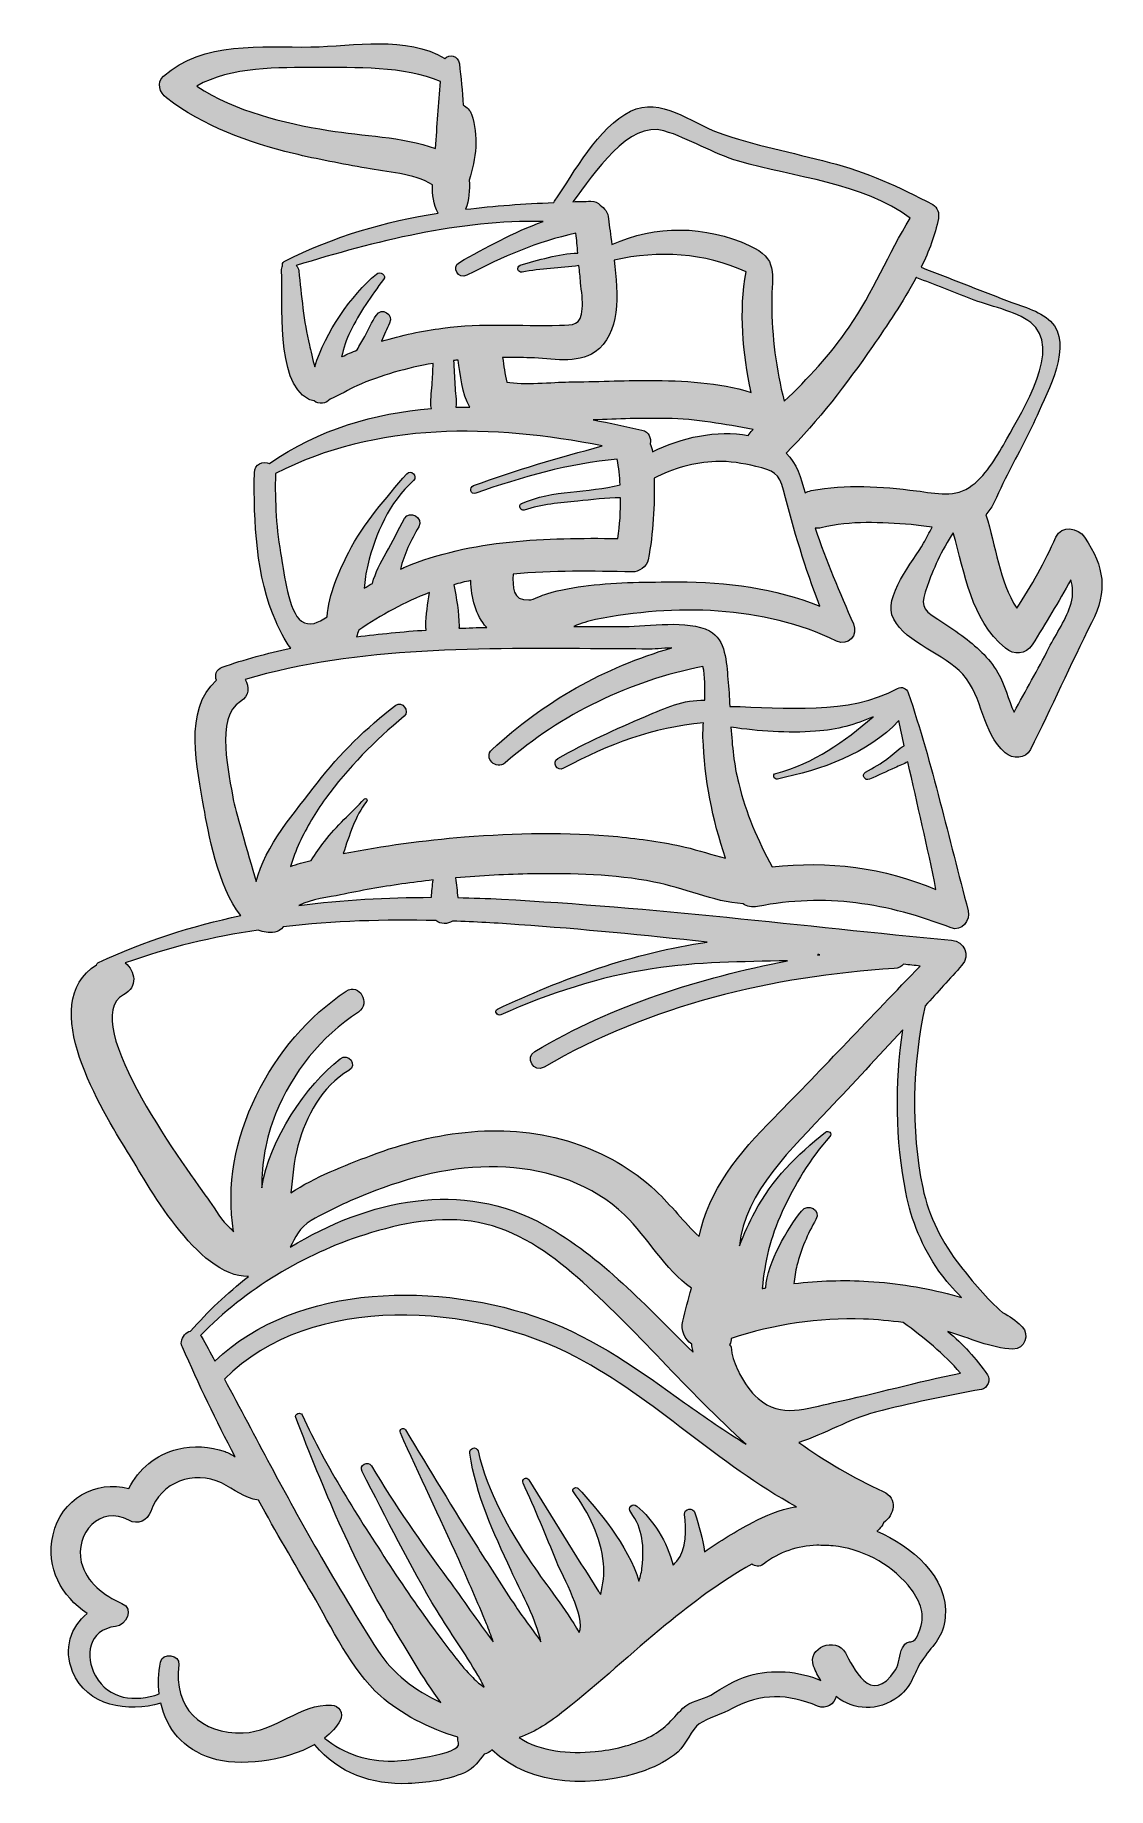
# Model space of a CAD drawing. Header units: inches. Extents: x 592 to 1581, y -1851 to -236.
import ezdxf

# ---------------------------------------------------------------- set-up
doc = ezdxf.new("R2010")
doc.units = ezdxf.units.IN
doc.header["$MEASUREMENT"] = 0
doc.layers.add('Layer 1', color=7, linetype='Continuous')

msp = doc.modelspace()

# ---------------------------------------------------------------- hatches: boundary and pattern name
at = {"layer": 'Layer 1', "true_color": 0xffffff}
h = msp.add_hatch(color=7, dxfattribs=at)
h.dxf.hatch_style = 2
edge = h.paths.add_edge_path()
edge.add_spline(control_points=[(1559.5, -698.6), (1553.8, -690), (1538, -687.4), (1533, -698.6), (1522.7, -721.8), (1510.9, -743.5), (1496.9, -764.2), (1480.7, -739), (1477.8, -706.7), (1468.5, -678.2), (1476.5, -668.9), (1480.7, -656), (1486.2, -645.1), (1496.1, -625.6), (1506.9, -606.6), (1515.7, -586.5), (1525.3, -564.8), (1549.6, -520.7), (1528.2, -499.8), (1517.9, -489.7), (1500.3, -485.5), (1487.5, -480.6), (1461.3, -470.4), (1435.1, -460.2), (1408.9, -450), (1416, -435.2), (1421.7, -420.1), (1424.7, -405.1), (1425.7, -400.3), (1424.1, -394.8), (1419.5, -392.3), (1388.6, -375.7), (1358.5, -362.3), (1324.4, -353.3), (1290.1, -344.2), (1255.1, -337.8), (1221.6, -325.8), (1196.4, -316.8), (1168.6, -292.4), (1141, -306.1), (1111.4, -320.7), (1088.7, -363.1), (1070.9, -389.1), (1070.6, -389.5), (1070.4, -389.9), (1070.2, -390.3), (1042.7, -391.5), (1015.5, -393.3), (988.7, -396.6), (992.2, -388.1), (992.7, -378.9), (992.2, -369.6), (998.7, -349.8), (1000.9, -328.9), (994.3, -308.9), (993, -305.2), (990.2, -302.3), (986.7, -300.5), (985.8, -287.8), (984.6, -275.2), (983.1, -262.5), (982.1, -254.6), (973.7, -253.1), (969.7, -257.7), (934, -236), (886.4, -246.4), (846.2, -247), (801.1, -247.6), (746.4, -241.4), (710.4, -274), (703.7, -280), (706.9, -289.3), (713, -293.9), (747.7, -320.3), (788.1, -335), (830.2, -345.2), (852.4, -350.6), (874.9, -354.6), (897.4, -358.8), (915.9, -362.2), (941.2, -363.4), (958.2, -374), (958.1, -383.1), (959.2, -391.9), (963.5, -400.1), (915, -407.8), (867.6, -421.1), (821.6, -444.8), (820, -445.7), (819.7, -447.3), (820.2, -448.7), (819.4, -449.8), (819, -451.4), (819.1, -453.3), (821.1, -480.7), (813, -555.2), (843.9, -571.4), (845.6, -572.3), (847.4, -572.9), (849.2, -573.2), (853.4, -576.4), (860.4, -575.9), (864.1, -571.4), (872.7, -568.2), (881.2, -562.3), (888.5, -559.2), (911.1, -549.5), (934.8, -542.7), (959, -538.6), (958.7, -545.2), (958.4, -551.8), (958, -558.4), (957.6, -565.8), (956, -573.2), (957.3, -580.2), (904.5, -584.5), (853.6, -599.2), (808.1, -630.7), (802.3, -628.4), (794.1, -631.2), (794.1, -639.3), (793.6, -683.9), (795.5, -735.3), (814.1, -776.7), (817, -783.2), (821.6, -793.3), (827.6, -801), (806.1, -805.6), (785, -811.4), (764.4, -818.5), (758.7, -820.4), (757.5, -826.2), (759.2, -830.5), (728.2, -857.4), (741.6, -912.6), (747.6, -947.8), (751.1, -968.7), (760.8, -1021.2), (781.5, -1047.5), (736.9, -1056.9), (693.1, -1070.8), (650.4, -1090.6), (649.4, -1091.1), (648.8, -1091.8), (648.5, -1092.7), (591.9, -1128.6), (654.2, -1227.4), (677.3, -1265.2), (694.4, -1292.9), (741.5, -1380.9), (788.6, -1380), (768.9, -1395.5), (750.9, -1412.6), (735.3, -1430.3), (731, -1431.4), (727.4, -1435.3), (727.1, -1440.2), (726.4, -1442), (726.9, -1443.8), (728, -1445.1), (742.6, -1479.4), (759, -1513), (776.4, -1546.1), (773.2, -1544.2), (770.1, -1542.4), (767.1, -1541.3), (753.2, -1536.6), (737.9, -1535.4), (723.6, -1539), (702.9, -1544.1), (687.8, -1557.6), (678.4, -1575.3), (647.9, -1567.2), (615.9, -1584.9), (608.5, -1618.1), (601.6, -1649.1), (616.5, -1674.7), (640.1, -1690.5), (624.9, -1702.7), (618, -1723.1), (626.5, -1744.1), (639.7, -1776.4), (677.6, -1781.8), (707.9, -1773.3), (713.1, -1796.5), (728.3, -1815.6), (754.7, -1824), (779.7, -1831.9), (821.8, -1827.3), (849.8, -1811.2), (849.9, -1811.3), (849.9, -1811.5), (850, -1811.6), (871.7, -1838.1), (902.3, -1848.5), (936, -1847.3), (952.9, -1846.7), (972.1, -1844.1), (987.7, -1837.3), (997.5, -1833), (1000.6, -1826.5), (1006, -1820.1), (1008.8, -1819.5), (1011.2, -1818.2), (1013.1, -1816.3), (1049.1, -1850.7), (1109, -1851.3), (1154.4, -1835.1), (1165.5, -1831.1), (1175.8, -1825.7), (1184.7, -1818), (1192, -1811.6), (1197.3, -1796.9), (1204.2, -1792.3), (1212.2, -1787), (1225.7, -1783.2), (1234.7, -1778.2), (1261, -1763.7), (1286.3, -1764.5), (1313.4, -1775.9), (1321.5, -1779.3), (1329.1, -1773.7), (1330.4, -1767.2), (1346.7, -1779.4), (1368.5, -1781.9), (1388.3, -1766.9), (1401.1, -1757.2), (1402.6, -1743.2), (1410.9, -1731.9), (1420.5, -1718.5), (1429.4, -1712.5), (1431, -1694), (1434.3, -1656.2), (1399.6, -1628.5), (1368.1, -1614.7), (1368.8, -1614.1), (1369.5, -1613.6), (1370.1, -1612.9), (1372, -1611), (1373.3, -1609), (1374.1, -1607), (1384.2, -1600.1), (1387.7, -1584.3), (1373.8, -1578), (1346, -1565.4), (1320.4, -1550.2), (1296.1, -1533), (1319.7, -1525.4), (1342.5, -1511.3), (1366.7, -1505.1), (1399, -1496.7), (1431.6, -1489.9), (1464.4, -1484.1), (1470, -1483.1), (1473.2, -1475.1), (1470, -1470.5), (1459.4, -1455.5), (1447.3, -1442), (1433.4, -1430.8), (1453.2, -1436.5), (1473.2, -1446.3), (1493.5, -1446.9), (1504.4, -1447.2), (1509, -1433.2), (1502, -1426.3), (1502, -1426.3), (1502.1, -1426.3), (1502.1, -1426.3), (1502, -1426.2), (1501.9, -1426.2), (1501.8, -1426.1), (1501.6, -1425.9), (1501.4, -1425.7), (1501.1, -1425.5), (1496.3, -1420.6), (1490.3, -1416.6), (1483.9, -1413.1), (1469.3, -1400.7), (1456, -1384.3), (1445.1, -1370.6), (1428.1, -1349.1), (1416, -1325.1), (1410.3, -1298.1), (1399.3, -1245.7), (1400.6, -1182.6), (1412.6, -1130.5), (1423.9, -1118.1), (1435.2, -1105.7), (1446.4, -1093.2), (1454.6, -1084), (1448.5, -1071.3), (1436.9, -1070.2), (1298.9, -1056.9), (1160.6, -1039.6), (1022.1, -1032.3), (1008.6, -1031.6), (995.1, -1031.2), (981.6, -1030.9), (981.2, -1024.8), (980.4, -1018.7), (979.7, -1012.7), (1003.3, -1010.6), (1026.9, -1009.4), (1050.4, -1009), (1087.7, -1008.5), (1125.8, -1009.3), (1162.5, -1016.5), (1190.2, -1021.9), (1216.6, -1034.6), (1244.7, -1036.6), (1248.2, -1039), (1252.7, -1040.2), (1257.9, -1039.1), (1320.1, -1026.7), (1378, -1036), (1436.5, -1058.8), (1445.9, -1062.4), (1454.6, -1051.7), (1452.2, -1043), (1434.2, -976.1), (1419.3, -907.9), (1396.9, -842.2), (1395.5, -838), (1391, -836), (1387, -838.2), (1342.3, -862.7), (1283, -855.8), (1232.4, -854.6), (1232, -846.3), (1231.5, -837.9), (1230.7, -829.5), (1229.3, -814.4), (1228.9, -793.1), (1213.7, -785.1), (1193.2, -774.4), (1157.9, -781.1), (1135.3, -781), (1119.9, -781), (1104.3, -780.9), (1088.6, -780.9), (1095.6, -778.2), (1102.3, -775.9), (1108.7, -774.6), (1181.4, -760.3), (1263.3, -761.6), (1330.8, -794.4), (1341.6, -799.6), (1351, -789.2), (1346.4, -778.7), (1333.7, -749.7), (1321.3, -720.5), (1311.2, -690.4), (1313, -690.5), (1314.8, -690.5), (1316.8, -690), (1344.4, -683.4), (1371.6, -685), (1399.6, -687.1), (1405.4, -687.6), (1412.1, -688.6), (1419, -689.5), (1416.3, -694.3), (1413.8, -699.4), (1411.1, -704.2), (1402, -720.7), (1372.6, -753.9), (1383.5, -774.3), (1395.3, -796.4), (1430.5, -806.3), (1447.2, -825.1), (1466.3, -846.6), (1464.5, -878.1), (1486.4, -897.5), (1493.1, -903.4), (1505, -903.5), (1509.5, -894.5), (1529, -855.9), (1546.4, -816.2), (1565.9, -777.6), (1581, -747.6), (1577.9, -726.9), (1559.5, -698.6)], knot_values=[0, 0, 0, 0, 1, 1, 1, 2, 2, 2, 3, 3, 3, 4, 4, 4, 5, 5, 5, 6, 6, 6, 7, 7, 7, 8, 8, 8, 9, 9, 9, 10, 10, 10, 11, 11, 11, 12, 12, 12, 13, 13, 13, 14, 14, 14, 15, 15, 15, 16, 16, 16, 17, 17, 17, 18, 18, 18, 19, 19, 19, 20, 20, 20, 21, 21, 21, 22, 22, 22, 23, 23, 23, 24, 24, 24, 25, 25, 25, 26, 26, 26, 27, 27, 27, 28, 28, 28, 29, 29, 29, 30, 30, 30, 31, 31, 31, 32, 32, 32, 33, 33, 33, 34, 34, 34, 35, 35, 35, 36, 36, 36, 37, 37, 37, 38, 38, 38, 39, 39, 39, 40, 40, 40, 41, 41, 41, 42, 42, 42, 43, 43, 43, 44, 44, 44, 45, 45, 45, 46, 46, 46, 47, 47, 47, 48, 48, 48, 49, 49, 49, 50, 50, 50, 51, 51, 51, 52, 52, 52, 53, 53, 53, 54, 54, 54, 55, 55, 55, 56, 56, 56, 57, 57, 57, 58, 58, 58, 59, 59, 59, 60, 60, 60, 61, 61, 61, 62, 62, 62, 63, 63, 63, 64, 64, 64, 65, 65, 65, 66, 66, 66, 67, 67, 67, 68, 68, 68, 69, 69, 69, 70, 70, 70, 71, 71, 71, 72, 72, 72, 73, 73, 73, 74, 74, 74, 75, 75, 75, 76, 76, 76, 77, 77, 77, 78, 78, 78, 79, 79, 79, 80, 80, 80, 81, 81, 81, 82, 82, 82, 83, 83, 83, 84, 84, 84, 85, 85, 85, 86, 86, 86, 87, 87, 87, 88, 88, 88, 89, 89, 89, 90, 90, 90, 91, 91, 91, 92, 92, 92, 93, 93, 93, 94, 94, 94, 95, 95, 95, 96, 96, 96, 97, 97, 97, 98, 98, 98, 99, 99, 99, 100, 100, 100, 101, 101, 101, 102, 102, 102, 103, 103, 103, 104, 104, 104, 105, 105, 105, 106, 106, 106, 107, 107, 107, 108, 108, 108, 109, 109, 109, 110, 110, 110, 111, 111, 111, 112, 112, 112, 113, 113, 113, 114, 114, 114, 115, 115, 115, 116, 116, 116, 117, 117, 117, 118, 118, 118, 119, 119, 119, 120, 120, 120, 121, 121, 121, 122, 122, 122, 123, 123, 123, 124, 124, 124, 125, 125, 125, 126, 126, 126, 127, 127, 127, 127], degree=3, periodic=1)
edge = h.paths.add_edge_path()
edge.add_spline(control_points=[(862.6, -323.9), (819.9, -316.8), (777.4, -306.7), (741, -283), (772.3, -265.1), (817.2, -265.9), (851, -266), (886.5, -266), (932.6, -264.4), (965.7, -278.9), (963.7, -299.4), (962.6, -319.9), (961.2, -340.4), (961.2, -340.5), (961.2, -340.5), (961.2, -340.6), (930.4, -329.3), (893.7, -329.1), (862.6, -323.9)], knot_values=[0, 0, 0, 0, 1, 1, 1, 2, 2, 2, 3, 3, 3, 4, 4, 4, 5, 5, 5, 6, 6, 6, 6], degree=3, periodic=1)
edge = h.paths.add_edge_path()
edge.add_spline(control_points=[(1171.7, -324.3), (1195, -331.1), (1216.8, -345.4), (1240.7, -352.3), (1291.6, -367.1), (1354.9, -372.2), (1398.8, -404.7), (1378.8, -437.2), (1364.5, -473.3), (1342.5, -505.2), (1325, -530.6), (1304.5, -552.6), (1282.6, -573.5), (1275, -543.9), (1271.2, -514), (1271.1, -483.3), (1271, -454.9), (1277.6, -442.4), (1250.4, -429.9), (1210.1, -411.4), (1163.6, -410.7), (1123.8, -429.1), (1122.5, -420.3), (1121.3, -412.2), (1120.7, -405.5), (1120.3, -399.4), (1117, -395.3), (1112.8, -392.9), (1111.1, -390.5), (1108.2, -389), (1104.2, -389.1), (1098.7, -389.3), (1093.3, -389.4), (1087.8, -389.6), (1107.5, -363.2), (1139, -314.8), (1171.7, -324.3)], knot_values=[0, 0, 0, 0, 1, 1, 1, 2, 2, 2, 3, 3, 3, 4, 4, 4, 5, 5, 5, 6, 6, 6, 7, 7, 7, 8, 8, 8, 9, 9, 9, 10, 10, 10, 11, 11, 11, 12, 12, 12, 12], degree=3, periodic=1)
edge = h.paths.add_edge_path()
edge.add_spline(control_points=[(1161.1, -620.1), (1160.8, -617.2), (1160, -614.7), (1158.9, -612.6), (1160.1, -607.4), (1158.1, -601.6), (1151.4, -600.1), (1136.7, -596.6), (1121.7, -593.4), (1106.6, -590.6), (1129.2, -589.8), (1151.7, -588.9), (1174.3, -589.3), (1201.7, -589.8), (1227.5, -594.7), (1254.1, -599.5), (1253.9, -599.7), (1253.7, -599.9), (1253.5, -600), (1251.7, -601.6), (1250.5, -603.3), (1249.5, -605.1), (1220.7, -599.5), (1187.5, -606.9), (1161.1, -620.1)], knot_values=[0, 0, 0, 0, 1, 1, 1, 2, 2, 2, 3, 3, 3, 4, 4, 4, 5, 5, 5, 6, 6, 6, 7, 7, 7, 8, 8, 8, 8], degree=3, periodic=1)
edge = h.paths.add_edge_path()
edge.add_spline(control_points=[(1108.2, -528), (1131.5, -511.8), (1129.9, -475.2), (1125.7, -443.3), (1167.5, -434.4), (1208.4, -436.5), (1247.5, -454.1), (1240.8, -490.4), (1244.2, -528.9), (1252, -565.3), (1222.1, -556), (1189.5, -554.4), (1158.4, -554.3), (1133.5, -554.2), (1108.7, -555.5), (1083.9, -555.7), (1069.6, -555.8), (1041.5, -558.7), (1026.9, -555.8), (1025.1, -548.4), (1024.1, -540.7), (1023, -533.2), (1031.5, -533.1), (1040.1, -533.1), (1048.6, -533.4), (1067.7, -534), (1091.4, -539.6), (1108.2, -528)], knot_values=[0, 0, 0, 0, 1, 1, 1, 2, 2, 2, 3, 3, 3, 4, 4, 4, 5, 5, 5, 6, 6, 6, 7, 7, 7, 8, 8, 8, 9, 9, 9, 9], degree=3, periodic=1)
edge = h.paths.add_edge_path()
edge.add_spline(control_points=[(874.5, -532.5), (876.5, -524.6), (878.8, -516.7), (882.6, -508.9), (890.9, -492.1), (901.9, -476.2), (913.2, -461.3), (916.3, -457.3), (910, -453.2), (906.6, -456.2), (883.5, -476.2), (859.5, -509.3), (849.9, -541.8), (848, -536.3), (845.9, -525.4), (845, -521.9), (839.3, -499.8), (837.8, -476), (835, -453.3), (834.7, -451.2), (833.9, -449.6), (832.7, -448.4), (905.2, -426.2), (983.5, -406), (1060.3, -407.9), (1033.2, -417.4), (1007.3, -432.1), (983.1, -445.5), (975.3, -449.8), (982.2, -461.6), (990.1, -457.4), (1023.5, -439.9), (1054.8, -426.5), (1090.6, -418.6), (1091.2, -424.7), (1091.8, -430.8), (1092.3, -436.9), (1074.5, -437.5), (1055.4, -443.3), (1039.3, -448.2), (1035.3, -449.5), (1037, -455.2), (1041, -454.4), (1058.2, -451.1), (1076.1, -450.9), (1093.4, -448.4), (1093.9, -453.7), (1094.5, -459), (1094.9, -464.3), (1095.6, -471.8), (1097.1, -480.6), (1096.4, -488.2), (1094.9, -503.9), (1088.5, -503.2), (1075.5, -503.5), (1039.2, -504.3), (1004.2, -501.2), (967.9, -506.1), (948.8, -508.6), (929.8, -512.5), (911.4, -518.2), (913.3, -512.3), (916.4, -506.6), (918.8, -501.6), (922.9, -493.3), (911.2, -486.3), (906.3, -494.3), (902.5, -500.7), (899.4, -507.3), (895.9, -513.8), (893.5, -518.1), (891, -522), (889, -526.2), (884.3, -528.1), (879.6, -530.1), (875.1, -532.3), (874.9, -532.3), (874.7, -532.4), (874.5, -532.5)], knot_values=[0, 0, 0, 0, 1, 1, 1, 2, 2, 2, 3, 3, 3, 4, 4, 4, 5, 5, 5, 6, 6, 6, 7, 7, 7, 8, 8, 8, 9, 9, 9, 10, 10, 10, 11, 11, 11, 12, 12, 12, 13, 13, 13, 14, 14, 14, 15, 15, 15, 16, 16, 16, 17, 17, 17, 18, 18, 18, 19, 19, 19, 20, 20, 20, 21, 21, 21, 22, 22, 22, 23, 23, 23, 24, 24, 24, 25, 25, 25, 26, 26, 26, 26], degree=3, periodic=1)
edge = h.paths.add_edge_path()
edge.add_spline(control_points=[(979, -558.4), (978.6, -550.9), (978.2, -543.5), (977.8, -536), (979.2, -535.8), (980.5, -535.7), (981.9, -535.5), (984.4, -548.7), (985.2, -566.6), (992.8, -578.9), (988.5, -578.8), (984.2, -578.9), (979.9, -579), (980.8, -572.4), (979.3, -565.4), (979, -558.4)], knot_values=[0, 0, 0, 0, 1, 1, 1, 2, 2, 2, 3, 3, 3, 4, 4, 4, 5, 5, 5, 5], degree=3, periodic=1)
edge = h.paths.add_edge_path()
edge.add_spline(control_points=[(813.6, -640), (907.7, -592.2), (1013.7, -594.5), (1114.9, -614.6), (1074.9, -625.7), (1035.1, -636.5), (996.2, -651.2), (991.8, -652.8), (993.6, -660), (998.2, -658.3), (1040.5, -643.2), (1083.8, -630.8), (1128.7, -626.8), (1130, -634.7), (1130.9, -642.6), (1131.3, -650.4), (1101.4, -658.2), (1069.5, -654.8), (1040.4, -667.7), (1036.9, -669.2), (1039.4, -675), (1043, -673.8), (1059, -668.5), (1075.4, -666.9), (1092.2, -665.5), (1105.1, -664.4), (1118.6, -662.2), (1131.8, -662.4), (1131.9, -674.9), (1131, -687.3), (1129.3, -699.9), (1063.1, -699.2), (994.6, -700.5), (932.8, -726.4), (931.5, -726.9), (930.2, -727.6), (928.9, -728.2), (932, -714.4), (938.4, -701.7), (945.6, -689.2), (950.5, -680.8), (937.3, -673.1), (932.5, -681.6), (926.6, -692), (921.8, -703), (915.7, -713.2), (910.4, -722.2), (905.8, -731.2), (902.9, -741.3), (900.4, -742.8), (897.8, -744.2), (895.3, -745.8), (896, -738.6), (896.9, -731.5), (898.6, -724.5), (906, -694.9), (918.1, -667.3), (940.9, -646.4), (945.1, -642.6), (938.3, -635.9), (934.7, -640.2), (915.4, -663.1), (894.7, -685.6), (881.1, -712.6), (872.5, -729.6), (862.3, -751.5), (861.3, -772.1), (853.2, -777.8), (844.8, -781.1), (837.5, -776.1), (825.7, -767.8), (821.5, -731.2), (819.1, -717.9), (814.3, -691.9), (812.9, -666.3), (813.6, -640)], knot_values=[0, 0, 0, 0, 1, 1, 1, 2, 2, 2, 3, 3, 3, 4, 4, 4, 5, 5, 5, 6, 6, 6, 7, 7, 7, 8, 8, 8, 9, 9, 9, 10, 10, 10, 11, 11, 11, 12, 12, 12, 13, 13, 13, 14, 14, 14, 15, 15, 15, 16, 16, 16, 17, 17, 17, 18, 18, 18, 19, 19, 19, 20, 20, 20, 21, 21, 21, 22, 22, 22, 23, 23, 23, 24, 24, 24, 25, 25, 25, 25], degree=3, periodic=1)
edge = h.paths.add_edge_path()
edge.add_spline(control_points=[(890.3, -784.5), (911.4, -770.2), (932.6, -758.5), (955.6, -749.8), (953.8, -760), (952.4, -770.3), (952.2, -780.8), (952.2, -782), (952.3, -783.2), (952.5, -784.3), (931, -785.7), (909.6, -787.8), (888.3, -790.6), (889, -788.5), (889.7, -786.5), (890.3, -784.5)], knot_values=[0, 0, 0, 0, 1, 1, 1, 2, 2, 2, 3, 3, 3, 4, 4, 4, 5, 5, 5, 5], degree=3, periodic=1)
edge = h.paths.add_edge_path()
edge.add_spline(control_points=[(1197.4, -1442.5), (1197.4, -1443), (1197.4, -1443.5), (1197.5, -1443.9), (1197.7, -1445.8), (1198.1, -1447.8), (1198.5, -1449.8), (1155.7, -1407.8), (1114.3, -1361.9), (1061.6, -1332.6), (985.3, -1290.1), (899.1, -1309.2), (827.1, -1353.1), (831.8, -1344.2), (835.4, -1335), (846.6, -1328.4), (865.2, -1317.5), (885.7, -1308.6), (905.8, -1300.9), (944, -1286.2), (984.8, -1276.9), (1026, -1279.3), (1065.7, -1281.6), (1106.6, -1295.3), (1135.5, -1323.3), (1157.3, -1344.4), (1172.3, -1373.4), (1197.2, -1390.9), (1194, -1400.8), (1191.7, -1411.1), (1189, -1421.3), (1187, -1429.1), (1190.9, -1438), (1197.4, -1442.5)], knot_values=[0, 0, 0, 0, 1, 1, 1, 2, 2, 2, 3, 3, 3, 4, 4, 4, 5, 5, 5, 6, 6, 6, 7, 7, 7, 8, 8, 8, 9, 9, 9, 10, 10, 10, 11, 11, 11, 11], degree=3, periodic=1)
edge = h.paths.add_edge_path()
edge.add_spline(control_points=[(744.6, -1434.3), (786, -1391.6), (839.4, -1359.5), (895.9, -1341.5), (929.2, -1330.9), (965.8, -1323.5), (1000.6, -1330.2), (1035.8, -1337), (1065.4, -1357.7), (1091.9, -1380.9), (1145.8, -1428.3), (1193.3, -1485.9), (1247.5, -1534.5), (1228.4, -1522.7), (1209.7, -1509.9), (1190.8, -1496.3), (1149.8, -1466.8), (1108.5, -1437.3), (1060.8, -1419.7), (967, -1385), (833.8, -1384.9), (757.7, -1458), (753.5, -1450.3), (749.4, -1442.7), (745.2, -1435.1), (745, -1434.8), (744.8, -1434.5), (744.6, -1434.3)], knot_values=[0, 0, 0, 0, 1, 1, 1, 2, 2, 2, 3, 3, 3, 4, 4, 4, 5, 5, 5, 6, 6, 6, 7, 7, 7, 8, 8, 8, 9, 9, 9, 9], degree=3, periodic=1)
edge = h.paths.add_edge_path()
edge.add_spline(control_points=[(1209, -1633.6), (1207.9, -1621.5), (1203.8, -1609.9), (1200.3, -1597.9), (1198.8, -1592.8), (1190.1, -1593.5), (1190.7, -1599.2), (1192.1, -1612.7), (1192.8, -1631.5), (1183.6, -1642.3), (1182.5, -1643.6), (1181.3, -1644.8), (1180.1, -1646), (1174.8, -1624.6), (1161.7, -1603.9), (1146.8, -1591.6), (1142.7, -1588.2), (1137.9, -1593.2), (1141.1, -1597.3), (1152.5, -1612.1), (1153.4, -1629.4), (1151.7, -1647.2), (1151.2, -1651.8), (1150, -1656.3), (1148.7, -1660.7), (1138.8, -1627.9), (1110.3, -1594), (1092.4, -1575.2), (1090.4, -1573), (1086.3, -1576), (1088.2, -1578.5), (1102.6, -1597.9), (1113.4, -1620.1), (1116.1, -1644.4), (1117.2, -1654.2), (1115.2, -1663.7), (1113.4, -1673), (1112.8, -1672.1), (1112.1, -1671.2), (1111.5, -1670.2), (1089.7, -1636.3), (1068.3, -1601.8), (1047.1, -1567.4), (1045, -1564), (1040.2, -1566.9), (1041.8, -1570.4), (1053.1, -1594.3), (1062.9, -1618.7), (1072.9, -1643.2), (1077.9, -1655.5), (1100.1, -1694.4), (1093.6, -1708.1), (1080.7, -1686), (1063.8, -1665.2), (1050, -1644.8), (1028.2, -1612.7), (1009.4, -1578.8), (1000.3, -1540.8), (999.1, -1535.9), (992.1, -1538.1), (992.8, -1542.9), (998.4, -1581.6), (1014.5, -1615.8), (1030.8, -1650.9), (1040, -1670.8), (1051.4, -1691.1), (1057.3, -1712.3), (1057.6, -1713.7), (1058, -1715.1), (1058.3, -1716.6), (1050.8, -1705.6), (1042.3, -1695.1), (1035.1, -1684.2), (1023.4, -1666.4), (1011.7, -1648.5), (1000.3, -1630.4), (977.5, -1594.4), (955.7, -1557.7), (933.3, -1521.4), (931.5, -1518.4), (927.2, -1521), (928.7, -1524.1), (946.5, -1563.1), (965, -1601.8), (982.5, -1640.9), (991.3, -1660.5), (999.8, -1680.2), (1008.1, -1700), (1010.3, -1705.5), (1012.4, -1711), (1014.4, -1716.6), (999.7, -1697.8), (986.4, -1677.6), (972.6, -1658.9), (947.5, -1625.2), (923.8, -1590.7), (902.1, -1554.6), (898.8, -1549), (890.4, -1553.9), (893.4, -1559.7), (915.8, -1602.7), (937.5, -1646.5), (962.5, -1688.1), (974.6, -1708.1), (988.3, -1727.2), (1000.2, -1747.4), (1002.3, -1751), (1004.2, -1754.7), (1006, -1758.4), (1002.6, -1756.3), (999.3, -1753.6), (995.4, -1749.6), (984.2, -1738.4), (974.8, -1725.2), (965.3, -1712.6), (949.1, -1691.1), (933.8, -1668.9), (919.1, -1646.4), (889.9, -1601.6), (860.5, -1556.3), (838.2, -1507.6), (836.7, -1504.3), (831, -1506.7), (832.3, -1510.1), (858.2, -1575.9), (883.8, -1639.7), (920.4, -1700.5), (934.7, -1724.5), (949.4, -1749.7), (966, -1772.5), (942.6, -1761.9), (921.3, -1745.3), (908, -1724.8), (888.7, -1694.9), (870.7, -1664.1), (852.8, -1633.3), (822.6, -1581.1), (795, -1527.6), (766.5, -1474.5), (846.5, -1393.9), (997.3, -1404.9), (1090.9, -1454.3), (1163.1, -1492.4), (1222.1, -1553.6), (1293.9, -1592.2), (1293.3, -1592.2), (1292.6, -1592.3), (1292.1, -1592.4), (1278.3, -1594.6), (1265.7, -1600.4), (1253.4, -1606.7), (1238, -1614.6), (1223.3, -1623.8), (1209, -1633.6)], knot_values=[0, 0, 0, 0, 1, 1, 1, 2, 2, 2, 3, 3, 3, 4, 4, 4, 5, 5, 5, 6, 6, 6, 7, 7, 7, 8, 8, 8, 9, 9, 9, 10, 10, 10, 11, 11, 11, 12, 12, 12, 13, 13, 13, 14, 14, 14, 15, 15, 15, 16, 16, 16, 17, 17, 17, 18, 18, 18, 19, 19, 19, 20, 20, 20, 21, 21, 21, 22, 22, 22, 23, 23, 23, 24, 24, 24, 25, 25, 25, 26, 26, 26, 27, 27, 27, 28, 28, 28, 29, 29, 29, 30, 30, 30, 31, 31, 31, 32, 32, 32, 33, 33, 33, 34, 34, 34, 35, 35, 35, 36, 36, 36, 37, 37, 37, 38, 38, 38, 39, 39, 39, 40, 40, 40, 41, 41, 41, 42, 42, 42, 43, 43, 43, 44, 44, 44, 45, 45, 45, 46, 46, 46, 47, 47, 47, 48, 48, 48, 49, 49, 49, 50, 50, 50, 51, 51, 51, 51], degree=3, periodic=1)
edge = h.paths.add_edge_path()
edge.add_spline(control_points=[(921.8, -1826.7), (898.7, -1826.9), (876.6, -1820), (858.8, -1805.3), (864.9, -1800.6), (869.9, -1795.2), (873.3, -1789.2), (876.9, -1782.7), (872.3, -1775.3), (865.1, -1774.9), (837, -1773.5), (813.4, -1799.5), (783.8, -1800.6), (744.8, -1802), (719.3, -1777.1), (724.4, -1737.8), (725.7, -1728.3), (709.3, -1726), (707.5, -1735.5), (705.7, -1745.5), (705.3, -1755.4), (706.4, -1764.7), (684.2, -1772.5), (659.9, -1770), (647.6, -1748), (637.6, -1730.1), (640.8, -1705.4), (666.2, -1702.5), (675.9, -1701.4), (683.8, -1686.2), (672, -1681.2), (655.5, -1674.2), (639.1, -1661.7), (634.6, -1643.3), (628.2, -1617), (652, -1590), (678.5, -1604.7), (686.6, -1609.1), (695.8, -1605), (698.6, -1596.5), (707.7, -1569.3), (738.3, -1558.2), (763.7, -1570.3), (776.3, -1576.2), (784.3, -1584.2), (797.9, -1586.2), (814, -1615.2), (830.6, -1643.8), (847.3, -1672.1), (865.7, -1703.3), (883, -1742), (910.3, -1766.5), (928.3, -1782.7), (955.8, -1797), (981.8, -1804.4), (981.6, -1806.3), (981.8, -1808.1), (982.3, -1809.8), (985.8, -1820.7), (927.5, -1826.7), (921.8, -1826.7)], knot_values=[0, 0, 0, 0, 1, 1, 1, 2, 2, 2, 3, 3, 3, 4, 4, 4, 5, 5, 5, 6, 6, 6, 7, 7, 7, 8, 8, 8, 9, 9, 9, 10, 10, 10, 11, 11, 11, 12, 12, 12, 13, 13, 13, 14, 14, 14, 15, 15, 15, 16, 16, 16, 17, 17, 17, 18, 18, 18, 19, 19, 19, 20, 20, 20, 20], degree=3, periodic=1)
edge = h.paths.add_edge_path()
edge.add_spline(control_points=[(1396.8, -1664.6), (1405.2, -1674.5), (1412.5, -1687.7), (1408.8, -1701.5), (1402.4, -1725.5), (1398, -1710.1), (1391.6, -1722.3), (1388.4, -1728.4), (1388.8, -1736.7), (1385.1, -1742.5), (1362.3, -1777.9), (1345.7, -1738.6), (1339, -1726.8), (1330.3, -1711.5), (1303.1, -1721.8), (1309.7, -1739.2), (1311.5, -1743.9), (1313.8, -1748.3), (1316.5, -1752.3), (1295.6, -1743.3), (1271.9, -1741.7), (1249.8, -1748), (1236.6, -1751.7), (1226.4, -1758.9), (1214.8, -1765.7), (1206.3, -1770.6), (1195.8, -1771), (1189.1, -1777.9), (1178.4, -1788.9), (1171.8, -1798), (1157.2, -1804.9), (1141.8, -1812.2), (1125.1, -1816.2), (1108.2, -1817.8), (1083.9, -1819.9), (1058.2, -1818.1), (1038.3, -1804.9), (1053.3, -1799.7), (1066.8, -1790.4), (1080, -1780), (1112, -1754.8), (1141.8, -1726.9), (1173.3, -1701), (1198.2, -1680.5), (1224.4, -1661), (1252.6, -1645), (1255.7, -1647.3), (1259.7, -1647.9), (1263.4, -1645.1), (1277.9, -1633.8), (1295.2, -1628.3), (1312.7, -1627.6), (1317.4, -1627.8), (1322.2, -1628), (1327.6, -1628.1), (1353.8, -1631), (1379.4, -1644), (1396.8, -1664.6)], knot_values=[0, 0, 0, 0, 1, 1, 1, 2, 2, 2, 3, 3, 3, 4, 4, 4, 5, 5, 5, 6, 6, 6, 7, 7, 7, 8, 8, 8, 9, 9, 9, 10, 10, 10, 11, 11, 11, 12, 12, 12, 13, 13, 13, 14, 14, 14, 15, 15, 15, 16, 16, 16, 17, 17, 17, 18, 18, 18, 19, 19, 19, 19], degree=3, periodic=1)
edge = h.paths.add_edge_path()
edge.add_spline(control_points=[(1445.1, -1469), (1405.7, -1477), (1367.2, -1487.9), (1328, -1496.2), (1303.2, -1501.4), (1279.8, -1511), (1258.5, -1492.5), (1251.4, -1486.4), (1245.9, -1477.9), (1241.5, -1469.6), (1238.3, -1463.6), (1235.9, -1457.4), (1234.2, -1450.8), (1234.2, -1445.7), (1233.6, -1443.1), (1232.3, -1442.9), (1233.3, -1441), (1233.8, -1439), (1233.8, -1437), (1273.2, -1424.2), (1314, -1417.9), (1355.8, -1419.3), (1368.1, -1419.7), (1380.3, -1420.8), (1392.4, -1422.5), (1411.6, -1436.4), (1429.5, -1451.2), (1445.1, -1469)], knot_values=[0, 0, 0, 0, 1, 1, 1, 2, 2, 2, 3, 3, 3, 4, 4, 4, 5, 5, 5, 6, 6, 6, 7, 7, 7, 8, 8, 8, 9, 9, 9, 9], degree=3, periodic=1)
edge = h.paths.add_edge_path()
edge.add_spline(control_points=[(1394.7, -1302.4), (1399.8, -1328.7), (1409.9, -1352.9), (1425.2, -1375), (1431.3, -1383.7), (1438.5, -1391.6), (1446, -1399.3), (1443.1, -1398.5), (1440.2, -1397.7), (1437.5, -1397), (1412.4, -1390.2), (1386.4, -1386.1), (1360.4, -1384.5), (1337.4, -1383), (1314.3, -1383.9), (1291.4, -1386.6), (1292.2, -1381), (1292.9, -1375.3), (1294.3, -1369.8), (1298.1, -1354.9), (1304.1, -1340.9), (1311.8, -1327.5), (1316.9, -1318.6), (1304.2, -1311.9), (1298.4, -1319.7), (1285.3, -1337.1), (1267.5, -1365.6), (1265.5, -1390.6), (1264.4, -1390.8), (1263.3, -1391), (1262.2, -1391.2), (1264.9, -1366.1), (1269.4, -1344.8), (1280.8, -1320.1), (1292.2, -1295.5), (1306.5, -1271.2), (1324.7, -1251.1), (1327.2, -1248.3), (1323.5, -1244.7), (1320.6, -1247), (1294.4, -1268.1), (1271.4, -1290.4), (1255.6, -1320.6), (1250.7, -1330), (1245.5, -1340.6), (1241.4, -1351.8), (1245.6, -1302.2), (1291.4, -1260.5), (1323.4, -1226.2), (1346.2, -1201.8), (1369.2, -1177.4), (1391.9, -1152.8), (1384.3, -1201.9), (1385.4, -1254.9), (1394.7, -1302.4)], knot_values=[0, 0, 0, 0, 1, 1, 1, 2, 2, 2, 3, 3, 3, 4, 4, 4, 5, 5, 5, 6, 6, 6, 7, 7, 7, 8, 8, 8, 9, 9, 9, 10, 10, 10, 11, 11, 11, 12, 12, 12, 13, 13, 13, 14, 14, 14, 15, 15, 15, 16, 16, 16, 17, 17, 17, 18, 18, 18, 18], degree=3, periodic=1)
edge = h.paths.add_edge_path()
edge.add_spline(control_points=[(1315.4, -1083.5), (1314.7, -1083.6), (1314.1, -1083.7), (1313.4, -1083.8), (1313.5, -1083.6), (1313.6, -1083.5), (1313.7, -1083.3), (1314.2, -1083.3), (1314.8, -1083.4), (1315.4, -1083.5)], knot_values=[0, 0, 0, 0, 1, 1, 1, 2, 2, 2, 3, 3, 3, 3], degree=3, periodic=1)
edge = h.paths.add_edge_path()
edge.add_spline(control_points=[(1038, -1055.8), (1096, -1059.9), (1153.9, -1065.6), (1211.7, -1071.9), (1144.2, -1081.3), (1076.3, -1106), (1018.4, -1133.6), (1014.8, -1135.3), (1017.9, -1140.4), (1021.4, -1138.8), (1066.2, -1118.9), (1112.4, -1103.9), (1160.9, -1096.4), (1202.8, -1089.9), (1243.9, -1090.1), (1285.7, -1089), (1204.3, -1105.1), (1125.3, -1129.5), (1052.7, -1172.6), (1043.3, -1178.1), (1051.8, -1192.6), (1061.2, -1187.1), (1158.9, -1130), (1271.8, -1103.2), (1384.1, -1096.2), (1388, -1096), (1390.8, -1094.4), (1392.7, -1092.3), (1397.8, -1092.8), (1402.9, -1093.4), (1408, -1094), (1362.8, -1140.2), (1318.8, -1187.7), (1273.2, -1233.7), (1241.1, -1266.1), (1212.4, -1300.8), (1204.1, -1343.3), (1190.2, -1330.1), (1178.7, -1314.7), (1163.9, -1300.8), (1142.4, -1280.7), (1116.3, -1266), (1088.4, -1256.8), (1027.3, -1236.7), (960.7, -1245.9), (901.7, -1268.5), (877.2, -1277.8), (850.1, -1288.1), (827.8, -1303), (829.5, -1288.5), (830.4, -1273.9), (834.2, -1259.7), (841.7, -1232.3), (856.1, -1204.9), (881.3, -1190.1), (889.5, -1185.3), (881, -1173.3), (873.1, -1179.5), (842.1, -1203.6), (808.1, -1253.6), (800.9, -1298.2), (801, -1275.4), (804.3, -1253.3), (813.7, -1230.1), (829.2, -1191.7), (855.5, -1159.3), (890, -1136.3), (901.8, -1128.4), (890.8, -1109.1), (878.8, -1117.1), (809.8, -1162.7), (761, -1254.5), (775, -1338.7), (773.9, -1337.6), (772.9, -1336.5), (771.8, -1335.4), (764.2, -1329), (758.3, -1318.4), (752.7, -1310.5), (735.7, -1286.6), (629.1, -1143.8), (673.6, -1120.4), (687.1, -1113.3), (684.3, -1098.4), (675.1, -1091.1), (714.8, -1076.7), (755.9, -1067), (797.7, -1060.8), (802.4, -1062.8), (807.4, -1063.6), (812.9, -1062.7), (815.8, -1062.3), (818.6, -1060.3), (820.7, -1057.7), (867.3, -1052.3), (914.5, -1050.9), (961.4, -1052), (965.7, -1055.5), (972.3, -1055.6), (976.9, -1052.5), (997.3, -1053.2), (1017.8, -1054.3), (1038, -1055.8)], knot_values=[0, 0, 0, 0, 1, 1, 1, 2, 2, 2, 3, 3, 3, 4, 4, 4, 5, 5, 5, 6, 6, 6, 7, 7, 7, 8, 8, 8, 9, 9, 9, 10, 10, 10, 11, 11, 11, 12, 12, 12, 13, 13, 13, 14, 14, 14, 15, 15, 15, 16, 16, 16, 17, 17, 17, 18, 18, 18, 19, 19, 19, 20, 20, 20, 21, 21, 21, 22, 22, 22, 23, 23, 23, 24, 24, 24, 25, 25, 25, 26, 26, 26, 27, 27, 27, 28, 28, 28, 29, 29, 29, 30, 30, 30, 31, 31, 31, 32, 32, 32, 33, 33, 33, 34, 34, 34, 34], degree=3, periodic=1)
edge = h.paths.add_edge_path()
edge.add_spline(control_points=[(957.3, -1030.6), (916.2, -1030.6), (875.4, -1032.8), (835.1, -1038.2), (846.6, -1032), (863.6, -1030.4), (873.5, -1028.3), (892.3, -1024.4), (911.2, -1021), (930.2, -1018.3), (939.8, -1016.9), (949.4, -1015.7), (958.9, -1014.6), (958.3, -1019.9), (957.7, -1025.3), (957.3, -1030.6)], knot_values=[0, 0, 0, 0, 1, 1, 1, 2, 2, 2, 3, 3, 3, 4, 4, 4, 5, 5, 5, 5], degree=3, periodic=1)
edge = h.paths.add_edge_path()
edge.add_spline(control_points=[(1311.5, -877.6), (1331.9, -876.1), (1348.2, -871.4), (1364.5, -864.3), (1337.7, -887.1), (1310.6, -907), (1274.8, -916.4), (1271.5, -917.3), (1272.9, -922.3), (1276.3, -921.6), (1316.6, -913.2), (1359.5, -898.5), (1388.3, -867.8), (1389.9, -875.5), (1391.6, -883.2), (1393.3, -890.9), (1387.8, -893.6), (1383.4, -898.5), (1378.6, -902.2), (1371.9, -907.3), (1364.9, -911.4), (1357.5, -915.3), (1353.2, -917.7), (1357, -923.6), (1361.3, -921.8), (1369.1, -918.3), (1376.9, -914.7), (1384.7, -911.2), (1388.7, -909.4), (1392.8, -907.8), (1396.5, -905.6), (1405.3, -944.9), (1414.7, -984), (1422.5, -1023.5), (1375.4, -1003), (1322.6, -996.8), (1271.5, -1002.4), (1257.9, -978.1), (1247.4, -952.7), (1240.6, -925.7), (1236.2, -908.3), (1234.6, -891.1), (1233.5, -873.8), (1259.3, -877.8), (1285.6, -879.4), (1311.5, -877.6)], knot_values=[0, 0, 0, 0, 1, 1, 1, 2, 2, 2, 3, 3, 3, 4, 4, 4, 5, 5, 5, 6, 6, 6, 7, 7, 7, 8, 8, 8, 9, 9, 9, 10, 10, 10, 11, 11, 11, 12, 12, 12, 13, 13, 13, 14, 14, 14, 15, 15, 15, 15], degree=3, periodic=1)
edge = h.paths.add_edge_path()
edge.add_spline(control_points=[(1114, -801.5), (1128.2, -801.5), (1142.4, -801.7), (1156.5, -801.9), (1161.6, -802), (1170.4, -801.1), (1179, -800.7), (1117, -818.5), (1060.7, -850.3), (1013.2, -894.5), (1005, -902.1), (1017, -913.9), (1025.3, -906.7), (1077.7, -861.3), (1139.8, -831.3), (1207.7, -817.9), (1209.6, -826.7), (1209.8, -837.9), (1209.3, -848.9), (1189.9, -848.4), (1172.9, -856.1), (1154.6, -863.9), (1127, -875.7), (1100, -887.9), (1073.9, -902.7), (1068, -906.1), (1073.2, -914.9), (1079.2, -911.7), (1121.3, -889), (1161.1, -874.4), (1208.1, -869.9), (1207.8, -875.2), (1207.6, -879.7), (1207.7, -883.1), (1209.1, -921.7), (1216.2, -958.7), (1228.6, -994.6), (1216.1, -991.5), (1203.8, -987.2), (1191.3, -984.3), (1171, -979.7), (1150.1, -976.7), (1129.3, -974.7), (1082.4, -970.1), (1034.7, -971.2), (987.7, -975), (950.3, -978), (912.9, -983), (876.1, -990.3), (881.6, -973.5), (886.9, -956.1), (897.7, -942.1), (898.9, -940.6), (896.9, -938.5), (895.6, -939.9), (883.3, -953.2), (869.8, -964.5), (858.8, -979.1), (855, -984.2), (850.4, -990.3), (846.4, -996.6), (840, -998.1), (833.5, -999.9), (827.3, -1002.2), (829.9, -994.8), (832.4, -987.3), (835.7, -980.2), (842.4, -965.9), (850.4, -952.4), (859.7, -939.6), (880.4, -911.2), (905.2, -886), (932.3, -863.7), (937.8, -859.1), (930.3, -849.2), (924.5, -853.6), (897.2, -874.5), (873, -897.9), (852.1, -925.3), (832.6, -950.7), (803.5, -983.9), (795.8, -1015.9), (788.3, -990.4), (775.6, -947.1), (774.6, -940.4), (771.3, -919.2), (757.2, -864.2), (781.3, -850.1), (789.6, -845.2), (789.7, -836.2), (785.6, -829.9), (890.1, -799), (1006.3, -801.1), (1114, -801.5)], knot_values=[0, 0, 0, 0, 1, 1, 1, 2, 2, 2, 3, 3, 3, 4, 4, 4, 5, 5, 5, 6, 6, 6, 7, 7, 7, 8, 8, 8, 9, 9, 9, 10, 10, 10, 11, 11, 11, 12, 12, 12, 13, 13, 13, 14, 14, 14, 15, 15, 15, 16, 16, 16, 17, 17, 17, 18, 18, 18, 19, 19, 19, 20, 20, 20, 21, 21, 21, 22, 22, 22, 23, 23, 23, 24, 24, 24, 25, 25, 25, 26, 26, 26, 27, 27, 27, 28, 28, 28, 29, 29, 29, 30, 30, 30, 31, 31, 31, 31], degree=3, periodic=1)
edge = h.paths.add_edge_path()
edge.add_spline(control_points=[(982.7, -782.7), (982.7, -782.1), (982.9, -781.5), (982.8, -780.8), (982.6, -767.8), (980.6, -755.1), (978, -742.5), (983.1, -741.1), (988.3, -739.8), (993.6, -738.7), (994.3, -754.6), (997.8, -770.7), (1008.3, -781.8), (999.8, -782), (991.2, -782.4), (982.7, -782.7)], knot_values=[0, 0, 0, 0, 1, 1, 1, 2, 2, 2, 3, 3, 3, 4, 4, 4, 5, 5, 5, 5], degree=3, periodic=1)
edge = h.paths.add_edge_path()
edge.add_spline(control_points=[(1184.5, -739.9), (1157.1, -740.1), (1129.5, -740), (1102.3, -743.3), (1089.3, -744.9), (1076.5, -747.1), (1063.9, -750.8), (1058.9, -752.3), (1052.3, -756.3), (1047.1, -756.6), (1031.9, -757.3), (1032.2, -744.3), (1032.7, -732.8), (1069.1, -729.2), (1106, -730), (1142.4, -730.7), (1148.6, -730.9), (1156, -725.9), (1157.2, -719.5), (1161.8, -694.4), (1163.4, -669.6), (1162.6, -644.4), (1180.2, -635.2), (1199.4, -629.7), (1219.6, -629), (1232.2, -628.6), (1244.2, -630.6), (1256.5, -633.5), (1272.5, -637.3), (1278, -639.6), (1282, -655.5), (1291.3, -692.5), (1302, -727.2), (1315.4, -762.2), (1273.8, -745.7), (1230, -739.8), (1184.5, -739.9)], knot_values=[0, 0, 0, 0, 1, 1, 1, 2, 2, 2, 3, 3, 3, 4, 4, 4, 5, 5, 5, 6, 6, 6, 7, 7, 7, 8, 8, 8, 9, 9, 9, 10, 10, 10, 11, 11, 11, 12, 12, 12, 12], degree=3, periodic=1)
edge = h.paths.add_edge_path()
edge.add_spline(control_points=[(1307.4, -655.8), (1305.2, -656.3), (1303.4, -657.1), (1301.8, -658), (1298.3, -644.5), (1294.1, -630.5), (1284.3, -621.2), (1314.2, -591.6), (1340.1, -557.3), (1364, -522.9), (1377.4, -503.7), (1392.3, -481.9), (1404.2, -459.3), (1404.4, -459.4), (1404.5, -459.5), (1404.7, -459.6), (1421.3, -466.1), (1438, -472.6), (1454.6, -479.1), (1471, -485.5), (1495.8, -490.3), (1509.8, -500.9), (1539.9, -523.7), (1502.2, -581.9), (1487.8, -608.1), (1479.5, -623), (1469.7, -640.2), (1456, -650.9), (1440.2, -663.1), (1423.1, -658.3), (1404.5, -656), (1371.7, -652), (1340.1, -649.4), (1307.4, -655.8)], knot_values=[0, 0, 0, 0, 1, 1, 1, 2, 2, 2, 3, 3, 3, 4, 4, 4, 5, 5, 5, 6, 6, 6, 7, 7, 7, 8, 8, 8, 9, 9, 9, 10, 10, 10, 11, 11, 11, 11], degree=3, periodic=1)
edge = h.paths.add_edge_path()
edge.add_spline(control_points=[(1547.1, -759.5), (1543.1, -773.7), (1533.3, -787.8), (1526.6, -800.8), (1516.3, -820.7), (1505.2, -840.3), (1494.5, -860), (1488.9, -848.4), (1486.3, -834.9), (1479.5, -823.6), (1471.3, -809.7), (1459.3, -798.9), (1446.4, -789.4), (1439.2, -784), (1431.7, -779.1), (1424.1, -774.3), (1408.4, -764.5), (1408.5, -761), (1414.6, -743.3), (1419.1, -730.4), (1427.7, -710), (1438.5, -694.7), (1449.6, -733), (1454.3, -773.6), (1486.5, -801.1), (1494.3, -807.7), (1505.5, -807), (1511.2, -797.9), (1523.5, -778.2), (1535.5, -758.3), (1546.7, -738), (1548.8, -744.7), (1549.3, -751.7), (1547.1, -759.5)], knot_values=[0, 0, 0, 0, 1, 1, 1, 2, 2, 2, 3, 3, 3, 4, 4, 4, 5, 5, 5, 6, 6, 6, 7, 7, 7, 8, 8, 8, 9, 9, 9, 10, 10, 10, 11, 11, 11, 11], degree=3, periodic=1)

# ---------------------------------------------------------------- linework, layer by layer
at = {"layer": 'Layer 1', "lineweight": 0}
for points, knots in [([(1559.5, -698.6), (1553.8, -690), (1538, -687.4), (1533, -698.6), (1522.7, -721.8), (1510.9, -743.5), (1496.9, -764.2), (1480.7, -739), (1477.8, -706.7), (1468.5, -678.2), (1476.5, -668.9), (1480.7, -656), (1486.2, -645.1), (1496.1, -625.6), (1506.9, -606.6), (1515.7, -586.5), (1525.3, -564.8), (1549.6, -520.7), (1528.2, -499.8), (1517.9, -489.7), (1500.3, -485.5), (1487.5, -480.6), (1461.3, -470.4), (1435.1, -460.2), (1408.9, -450), (1416, -435.2), (1421.7, -420.1), (1424.7, -405.1), (1425.7, -400.3), (1424.1, -394.8), (1419.5, -392.3), (1388.6, -375.7), (1358.5, -362.3), (1324.4, -353.3), (1290.1, -344.2), (1255.1, -337.8), (1221.6, -325.8), (1196.4, -316.8), (1168.6, -292.4), (1141, -306.1), (1111.4, -320.7), (1088.7, -363.1), (1070.9, -389.1), (1070.6, -389.5), (1070.4, -389.9), (1070.2, -390.3), (1042.7, -391.5), (1015.5, -393.3), (988.7, -396.6), (992.2, -388.1), (992.7, -378.9), (992.2, -369.6), (998.7, -349.8), (1000.9, -328.9), (994.3, -308.9), (993, -305.2), (990.2, -302.3), (986.7, -300.5), (985.8, -287.8), (984.6, -275.2), (983.1, -262.5), (982.1, -254.6), (973.7, -253.1), (969.7, -257.7), (934, -236), (886.4, -246.4), (846.2, -247), (801.1, -247.6), (746.4, -241.4), (710.4, -274), (703.7, -280), (706.9, -289.3), (713, -293.9), (747.7, -320.3), (788.1, -335), (830.2, -345.2), (852.4, -350.6), (874.9, -354.6), (897.4, -358.8), (915.9, -362.2), (941.2, -363.4), (958.2, -374), (958.1, -383.1), (959.2, -391.9), (963.5, -400.1), (915, -407.8), (867.6, -421.1), (821.6, -444.8), (820, -445.7), (819.7, -447.3), (820.2, -448.7), (819.4, -449.8), (819, -451.4), (819.1, -453.3), (821.1, -480.7), (813, -555.2), (843.9, -571.4), (845.6, -572.3), (847.4, -572.9), (849.2, -573.2), (853.4, -576.4), (860.4, -575.9), (864.1, -571.4), (872.7, -568.2), (881.2, -562.3), (888.5, -559.2), (911.1, -549.5), (934.8, -542.7), (959, -538.6), (958.7, -545.2), (958.4, -551.8), (958, -558.4), (957.6, -565.8), (956, -573.2), (957.3, -580.2), (904.5, -584.5), (853.6, -599.2), (808.1, -630.7), (802.3, -628.4), (794.1, -631.2), (794.1, -639.3), (793.6, -683.9), (795.5, -735.3), (814.1, -776.7), (817, -783.2), (821.6, -793.3), (827.6, -801), (806.1, -805.6), (785, -811.4), (764.4, -818.5), (758.7, -820.4), (757.5, -826.2), (759.2, -830.5), (728.2, -857.4), (741.6, -912.6), (747.6, -947.8), (751.1, -968.7), (760.8, -1021.2), (781.5, -1047.5), (736.9, -1056.9), (693.1, -1070.8), (650.4, -1090.6), (649.4, -1091.1), (648.8, -1091.8), (648.5, -1092.7), (591.9, -1128.6), (654.2, -1227.4), (677.3, -1265.2), (694.4, -1292.9), (741.5, -1380.9), (788.6, -1380), (768.9, -1395.5), (750.9, -1412.6), (735.3, -1430.3), (731, -1431.4), (727.4, -1435.3), (727.1, -1440.2), (726.4, -1442), (726.9, -1443.8), (728, -1445.1), (742.6, -1479.4), (759, -1513), (776.4, -1546.1), (773.2, -1544.2), (770.1, -1542.4), (767.1, -1541.3), (753.2, -1536.6), (737.9, -1535.4), (723.6, -1539), (702.9, -1544.1), (687.8, -1557.6), (678.4, -1575.3), (647.9, -1567.2), (615.9, -1584.9), (608.5, -1618.1), (601.6, -1649.1), (616.5, -1674.7), (640.1, -1690.5), (624.9, -1702.7), (618, -1723.1), (626.5, -1744.1), (639.7, -1776.4), (677.6, -1781.8), (707.9, -1773.3), (713.1, -1796.5), (728.3, -1815.6), (754.7, -1824), (779.7, -1831.9), (821.8, -1827.3), (849.8, -1811.2), (849.9, -1811.3), (849.9, -1811.5), (850, -1811.6), (871.7, -1838.1), (902.3, -1848.5), (936, -1847.3), (952.9, -1846.7), (972.1, -1844.1), (987.7, -1837.3), (997.5, -1833), (1000.6, -1826.5), (1006, -1820.1), (1008.8, -1819.5), (1011.2, -1818.2), (1013.1, -1816.3), (1049.1, -1850.7), (1109, -1851.3), (1154.4, -1835.1), (1165.5, -1831.1), (1175.8, -1825.7), (1184.7, -1818), (1192, -1811.6), (1197.3, -1796.9), (1204.2, -1792.3), (1212.2, -1787), (1225.7, -1783.2), (1234.7, -1778.2), (1261, -1763.7), (1286.3, -1764.5), (1313.4, -1775.9), (1321.5, -1779.3), (1329.1, -1773.7), (1330.4, -1767.2), (1346.7, -1779.4), (1368.5, -1781.9), (1388.3, -1766.9), (1401.1, -1757.2), (1402.6, -1743.2), (1410.9, -1731.9), (1420.5, -1718.5), (1429.4, -1712.5), (1431, -1694), (1434.3, -1656.2), (1399.6, -1628.5), (1368.1, -1614.7), (1368.8, -1614.1), (1369.5, -1613.6), (1370.1, -1612.9), (1372, -1611), (1373.3, -1609), (1374.1, -1607), (1384.2, -1600.1), (1387.7, -1584.3), (1373.8, -1578), (1346, -1565.4), (1320.4, -1550.2), (1296.1, -1533), (1319.7, -1525.4), (1342.5, -1511.3), (1366.7, -1505.1), (1399, -1496.7), (1431.6, -1489.9), (1464.4, -1484.1), (1470, -1483.1), (1473.2, -1475.1), (1470, -1470.5), (1459.4, -1455.5), (1447.3, -1442), (1433.4, -1430.8), (1453.2, -1436.5), (1473.2, -1446.3), (1493.5, -1446.9), (1504.4, -1447.2), (1509, -1433.2), (1502, -1426.3), (1502, -1426.3), (1502.1, -1426.3), (1502.1, -1426.3), (1502, -1426.2), (1501.9, -1426.2), (1501.8, -1426.1), (1501.6, -1425.9), (1501.4, -1425.7), (1501.1, -1425.5), (1496.3, -1420.6), (1490.3, -1416.6), (1483.9, -1413.1), (1469.3, -1400.7), (1456, -1384.3), (1445.1, -1370.6), (1428.1, -1349.1), (1416, -1325.1), (1410.3, -1298.1), (1399.3, -1245.7), (1400.6, -1182.6), (1412.6, -1130.5), (1423.9, -1118.1), (1435.2, -1105.7), (1446.4, -1093.2), (1454.6, -1084), (1448.5, -1071.3), (1436.9, -1070.2), (1298.9, -1056.9), (1160.6, -1039.6), (1022.1, -1032.3), (1008.6, -1031.6), (995.1, -1031.2), (981.6, -1030.9), (981.2, -1024.8), (980.4, -1018.7), (979.7, -1012.7), (1003.3, -1010.6), (1026.9, -1009.4), (1050.4, -1009), (1087.7, -1008.5), (1125.8, -1009.3), (1162.5, -1016.5), (1190.2, -1021.9), (1216.6, -1034.6), (1244.7, -1036.6), (1248.2, -1039), (1252.7, -1040.2), (1257.9, -1039.1), (1320.1, -1026.7), (1378, -1036), (1436.5, -1058.8), (1445.9, -1062.4), (1454.6, -1051.7), (1452.2, -1043), (1434.2, -976.1), (1419.3, -907.9), (1396.9, -842.2), (1395.5, -838), (1391, -836), (1387, -838.2), (1342.3, -862.7), (1283, -855.8), (1232.4, -854.6), (1232, -846.3), (1231.5, -837.9), (1230.7, -829.5), (1229.3, -814.4), (1228.9, -793.1), (1213.7, -785.1), (1193.2, -774.4), (1157.9, -781.1), (1135.3, -781), (1119.9, -781), (1104.3, -780.9), (1088.6, -780.9), (1095.6, -778.2), (1102.3, -775.9), (1108.7, -774.6), (1181.4, -760.3), (1263.3, -761.6), (1330.8, -794.4), (1341.6, -799.6), (1351, -789.2), (1346.4, -778.7), (1333.7, -749.7), (1321.3, -720.5), (1311.2, -690.4), (1313, -690.5), (1314.8, -690.5), (1316.8, -690), (1344.4, -683.4), (1371.6, -685), (1399.6, -687.1), (1405.4, -687.6), (1412.1, -688.6), (1419, -689.5), (1416.3, -694.3), (1413.8, -699.4), (1411.1, -704.2), (1402, -720.7), (1372.6, -753.9), (1383.5, -774.3), (1395.3, -796.4), (1430.5, -806.3), (1447.2, -825.1), (1466.3, -846.6), (1464.5, -878.1), (1486.4, -897.5), (1493.1, -903.4), (1505, -903.5), (1509.5, -894.5), (1529, -855.9), (1546.4, -816.2), (1565.9, -777.6), (1581, -747.6), (1577.9, -726.9), (1559.5, -698.6)], [0, 0, 0, 0, 1, 1, 1, 2, 2, 2, 3, 3, 3, 4, 4, 4, 5, 5, 5, 6, 6, 6, 7, 7, 7, 8, 8, 8, 9, 9, 9, 10, 10, 10, 11, 11, 11, 12, 12, 12, 13, 13, 13, 14, 14, 14, 15, 15, 15, 16, 16, 16, 17, 17, 17, 18, 18, 18, 19, 19, 19, 20, 20, 20, 21, 21, 21, 22, 22, 22, 23, 23, 23, 24, 24, 24, 25, 25, 25, 26, 26, 26, 27, 27, 27, 28, 28, 28, 29, 29, 29, 30, 30, 30, 31, 31, 31, 32, 32, 32, 33, 33, 33, 34, 34, 34, 35, 35, 35, 36, 36, 36, 37, 37, 37, 38, 38, 38, 39, 39, 39, 40, 40, 40, 41, 41, 41, 42, 42, 42, 43, 43, 43, 44, 44, 44, 45, 45, 45, 46, 46, 46, 47, 47, 47, 48, 48, 48, 49, 49, 49, 50, 50, 50, 51, 51, 51, 52, 52, 52, 53, 53, 53, 54, 54, 54, 55, 55, 55, 56, 56, 56, 57, 57, 57, 58, 58, 58, 59, 59, 59, 60, 60, 60, 61, 61, 61, 62, 62, 62, 63, 63, 63, 64, 64, 64, 65, 65, 65, 66, 66, 66, 67, 67, 67, 68, 68, 68, 69, 69, 69, 70, 70, 70, 71, 71, 71, 72, 72, 72, 73, 73, 73, 74, 74, 74, 75, 75, 75, 76, 76, 76, 77, 77, 77, 78, 78, 78, 79, 79, 79, 80, 80, 80, 81, 81, 81, 82, 82, 82, 83, 83, 83, 84, 84, 84, 85, 85, 85, 86, 86, 86, 87, 87, 87, 88, 88, 88, 89, 89, 89, 90, 90, 90, 91, 91, 91, 92, 92, 92, 93, 93, 93, 94, 94, 94, 95, 95, 95, 96, 96, 96, 97, 97, 97, 98, 98, 98, 99, 99, 99, 100, 100, 100, 101, 101, 101, 102, 102, 102, 103, 103, 103, 104, 104, 104, 105, 105, 105, 106, 106, 106, 107, 107, 107, 108, 108, 108, 109, 109, 109, 110, 110, 110, 111, 111, 111, 112, 112, 112, 113, 113, 113, 114, 114, 114, 115, 115, 115, 116, 116, 116, 117, 117, 117, 118, 118, 118, 119, 119, 119, 120, 120, 120, 121, 121, 121, 122, 122, 122, 123, 123, 123, 124, 124, 124, 125, 125, 125, 126, 126, 126, 127, 127, 127, 127]), ([(862.6, -323.9), (819.9, -316.8), (777.4, -306.7), (741, -283), (772.3, -265.1), (817.2, -265.9), (851, -266), (886.5, -266), (932.6, -264.4), (965.7, -278.9), (963.7, -299.4), (962.6, -319.9), (961.2, -340.4), (961.2, -340.5), (961.2, -340.5), (961.2, -340.6), (930.4, -329.3), (893.7, -329.1), (862.6, -323.9)], [0, 0, 0, 0, 1, 1, 1, 2, 2, 2, 3, 3, 3, 4, 4, 4, 5, 5, 5, 6, 6, 6, 6]), ([(1171.7, -324.3), (1195, -331.1), (1216.8, -345.4), (1240.7, -352.3), (1291.6, -367.1), (1354.9, -372.2), (1398.8, -404.7), (1378.8, -437.2), (1364.5, -473.3), (1342.5, -505.2), (1325, -530.6), (1304.5, -552.6), (1282.6, -573.5), (1275, -543.9), (1271.2, -514), (1271.1, -483.3), (1271, -454.9), (1277.6, -442.4), (1250.4, -429.9), (1210.1, -411.4), (1163.6, -410.7), (1123.8, -429.1), (1122.5, -420.3), (1121.3, -412.2), (1120.7, -405.5), (1120.3, -399.4), (1117, -395.3), (1112.8, -392.9), (1111.1, -390.5), (1108.2, -389), (1104.2, -389.1), (1098.7, -389.3), (1093.3, -389.4), (1087.8, -389.6), (1107.5, -363.2), (1139, -314.8), (1171.7, -324.3)], [0, 0, 0, 0, 1, 1, 1, 2, 2, 2, 3, 3, 3, 4, 4, 4, 5, 5, 5, 6, 6, 6, 7, 7, 7, 8, 8, 8, 9, 9, 9, 10, 10, 10, 11, 11, 11, 12, 12, 12, 12]), ([(874.5, -532.5), (876.5, -524.6), (878.8, -516.7), (882.6, -508.9), (890.9, -492.1), (901.9, -476.2), (913.2, -461.3), (916.3, -457.3), (910, -453.2), (906.6, -456.2), (883.5, -476.2), (859.5, -509.3), (849.9, -541.8), (848, -536.3), (845.9, -525.4), (845, -521.9), (839.3, -499.8), (837.8, -476), (835, -453.3), (834.7, -451.2), (833.9, -449.6), (832.7, -448.4), (905.2, -426.2), (983.5, -406), (1060.3, -407.9), (1033.2, -417.4), (1007.3, -432.1), (983.1, -445.5), (975.3, -449.8), (982.2, -461.6), (990.1, -457.4), (1023.5, -439.9), (1054.8, -426.5), (1090.6, -418.6), (1091.2, -424.7), (1091.8, -430.8), (1092.3, -436.9), (1074.5, -437.5), (1055.4, -443.3), (1039.3, -448.2), (1035.3, -449.5), (1037, -455.2), (1041, -454.4), (1058.2, -451.1), (1076.1, -450.9), (1093.4, -448.4), (1093.9, -453.7), (1094.5, -459), (1094.9, -464.3), (1095.6, -471.8), (1097.1, -480.6), (1096.4, -488.2), (1094.9, -503.9), (1088.5, -503.2), (1075.5, -503.5), (1039.2, -504.3), (1004.2, -501.2), (967.9, -506.1), (948.8, -508.6), (929.8, -512.5), (911.4, -518.2), (913.3, -512.3), (916.4, -506.6), (918.8, -501.6), (922.9, -493.3), (911.2, -486.3), (906.3, -494.3), (902.5, -500.7), (899.4, -507.3), (895.9, -513.8), (893.5, -518.1), (891, -522), (889, -526.2), (884.3, -528.1), (879.6, -530.1), (875.1, -532.3), (874.9, -532.3), (874.7, -532.4), (874.5, -532.5)], [0, 0, 0, 0, 1, 1, 1, 2, 2, 2, 3, 3, 3, 4, 4, 4, 5, 5, 5, 6, 6, 6, 7, 7, 7, 8, 8, 8, 9, 9, 9, 10, 10, 10, 11, 11, 11, 12, 12, 12, 13, 13, 13, 14, 14, 14, 15, 15, 15, 16, 16, 16, 17, 17, 17, 18, 18, 18, 19, 19, 19, 20, 20, 20, 21, 21, 21, 22, 22, 22, 23, 23, 23, 24, 24, 24, 25, 25, 25, 26, 26, 26, 26]), ([(1108.2, -528), (1131.5, -511.8), (1129.9, -475.2), (1125.7, -443.3), (1167.5, -434.4), (1208.4, -436.5), (1247.5, -454.1), (1240.8, -490.4), (1244.2, -528.9), (1252, -565.3), (1222.1, -556), (1189.5, -554.4), (1158.4, -554.3), (1133.5, -554.2), (1108.7, -555.5), (1083.9, -555.7), (1069.6, -555.8), (1041.5, -558.7), (1026.9, -555.8), (1025.1, -548.4), (1024.1, -540.7), (1023, -533.2), (1031.5, -533.1), (1040.1, -533.1), (1048.6, -533.4), (1067.7, -534), (1091.4, -539.6), (1108.2, -528)], [0, 0, 0, 0, 1, 1, 1, 2, 2, 2, 3, 3, 3, 4, 4, 4, 5, 5, 5, 6, 6, 6, 7, 7, 7, 8, 8, 8, 9, 9, 9, 9]), ([(1307.4, -655.8), (1305.2, -656.3), (1303.4, -657.1), (1301.8, -658), (1298.3, -644.5), (1294.1, -630.5), (1284.3, -621.2), (1314.2, -591.6), (1340.1, -557.3), (1364, -522.9), (1377.4, -503.7), (1392.3, -481.9), (1404.2, -459.3), (1404.4, -459.4), (1404.5, -459.5), (1404.7, -459.6), (1421.3, -466.1), (1438, -472.6), (1454.6, -479.1), (1471, -485.5), (1495.8, -490.3), (1509.8, -500.9), (1539.9, -523.7), (1502.2, -581.9), (1487.8, -608.1), (1479.5, -623), (1469.7, -640.2), (1456, -650.9), (1440.2, -663.1), (1423.1, -658.3), (1404.5, -656), (1371.7, -652), (1340.1, -649.4), (1307.4, -655.8)], [0, 0, 0, 0, 1, 1, 1, 2, 2, 2, 3, 3, 3, 4, 4, 4, 5, 5, 5, 6, 6, 6, 7, 7, 7, 8, 8, 8, 9, 9, 9, 10, 10, 10, 11, 11, 11, 11]), ([(979, -558.4), (978.6, -550.9), (978.2, -543.5), (977.8, -536), (979.2, -535.8), (980.5, -535.7), (981.9, -535.5), (984.4, -548.7), (985.2, -566.6), (992.8, -578.9), (988.5, -578.8), (984.2, -578.9), (979.9, -579), (980.8, -572.4), (979.3, -565.4), (979, -558.4)], [0, 0, 0, 0, 1, 1, 1, 2, 2, 2, 3, 3, 3, 4, 4, 4, 5, 5, 5, 5]), ([(813.6, -640), (907.7, -592.2), (1013.7, -594.5), (1114.9, -614.6), (1074.9, -625.7), (1035.1, -636.5), (996.2, -651.2), (991.8, -652.8), (993.6, -660), (998.2, -658.3), (1040.5, -643.2), (1083.8, -630.8), (1128.7, -626.8), (1130, -634.7), (1130.9, -642.6), (1131.3, -650.4), (1101.4, -658.2), (1069.5, -654.8), (1040.4, -667.7), (1036.9, -669.2), (1039.4, -675), (1043, -673.8), (1059, -668.5), (1075.4, -666.9), (1092.2, -665.5), (1105.1, -664.4), (1118.6, -662.2), (1131.8, -662.4), (1131.9, -674.9), (1131, -687.3), (1129.3, -699.9), (1063.1, -699.2), (994.6, -700.5), (932.8, -726.4), (931.5, -726.9), (930.2, -727.6), (928.9, -728.2), (932, -714.4), (938.4, -701.7), (945.6, -689.2), (950.5, -680.8), (937.3, -673.1), (932.5, -681.6), (926.6, -692), (921.8, -703), (915.7, -713.2), (910.4, -722.2), (905.8, -731.2), (902.9, -741.3), (900.4, -742.8), (897.8, -744.2), (895.3, -745.8), (896, -738.6), (896.9, -731.5), (898.6, -724.5), (906, -694.9), (918.1, -667.3), (940.9, -646.4), (945.1, -642.6), (938.3, -635.9), (934.7, -640.2), (915.4, -663.1), (894.7, -685.6), (881.1, -712.6), (872.5, -729.6), (862.3, -751.5), (861.3, -772.1), (853.2, -777.8), (844.8, -781.1), (837.5, -776.1), (825.7, -767.8), (821.5, -731.2), (819.1, -717.9), (814.3, -691.9), (812.9, -666.3), (813.6, -640)], [0, 0, 0, 0, 1, 1, 1, 2, 2, 2, 3, 3, 3, 4, 4, 4, 5, 5, 5, 6, 6, 6, 7, 7, 7, 8, 8, 8, 9, 9, 9, 10, 10, 10, 11, 11, 11, 12, 12, 12, 13, 13, 13, 14, 14, 14, 15, 15, 15, 16, 16, 16, 17, 17, 17, 18, 18, 18, 19, 19, 19, 20, 20, 20, 21, 21, 21, 22, 22, 22, 23, 23, 23, 24, 24, 24, 25, 25, 25, 25]), ([(1161.1, -620.1), (1160.8, -617.2), (1160, -614.7), (1158.9, -612.6), (1160.1, -607.4), (1158.1, -601.6), (1151.4, -600.1), (1136.7, -596.6), (1121.7, -593.4), (1106.6, -590.6), (1129.2, -589.8), (1151.7, -588.9), (1174.3, -589.3), (1201.7, -589.8), (1227.5, -594.7), (1254.1, -599.5), (1253.9, -599.7), (1253.7, -599.9), (1253.5, -600), (1251.7, -601.6), (1250.5, -603.3), (1249.5, -605.1), (1220.7, -599.5), (1187.5, -606.9), (1161.1, -620.1)], [0, 0, 0, 0, 1, 1, 1, 2, 2, 2, 3, 3, 3, 4, 4, 4, 5, 5, 5, 6, 6, 6, 7, 7, 7, 8, 8, 8, 8]), ([(1184.5, -739.9), (1157.1, -740.1), (1129.5, -740), (1102.3, -743.3), (1089.3, -744.9), (1076.5, -747.1), (1063.9, -750.8), (1058.9, -752.3), (1052.3, -756.3), (1047.1, -756.6), (1031.9, -757.3), (1032.2, -744.3), (1032.7, -732.8), (1069.1, -729.2), (1106, -730), (1142.4, -730.7), (1148.6, -730.9), (1156, -725.9), (1157.2, -719.5), (1161.8, -694.4), (1163.4, -669.6), (1162.6, -644.4), (1180.2, -635.2), (1199.4, -629.7), (1219.6, -629), (1232.2, -628.6), (1244.2, -630.6), (1256.5, -633.5), (1272.5, -637.3), (1278, -639.6), (1282, -655.5), (1291.3, -692.5), (1302, -727.2), (1315.4, -762.2), (1273.8, -745.7), (1230, -739.8), (1184.5, -739.9)], [0, 0, 0, 0, 1, 1, 1, 2, 2, 2, 3, 3, 3, 4, 4, 4, 5, 5, 5, 6, 6, 6, 7, 7, 7, 8, 8, 8, 9, 9, 9, 10, 10, 10, 11, 11, 11, 12, 12, 12, 12]), ([(1547.1, -759.5), (1543.1, -773.7), (1533.3, -787.8), (1526.6, -800.8), (1516.3, -820.7), (1505.2, -840.3), (1494.5, -860), (1488.9, -848.4), (1486.3, -834.9), (1479.5, -823.6), (1471.3, -809.7), (1459.3, -798.9), (1446.4, -789.4), (1439.2, -784), (1431.7, -779.1), (1424.1, -774.3), (1408.4, -764.5), (1408.5, -761), (1414.6, -743.3), (1419.1, -730.4), (1427.7, -710), (1438.5, -694.7), (1449.6, -733), (1454.3, -773.6), (1486.5, -801.1), (1494.3, -807.7), (1505.5, -807), (1511.2, -797.9), (1523.5, -778.2), (1535.5, -758.3), (1546.7, -738), (1548.8, -744.7), (1549.3, -751.7), (1547.1, -759.5)], [0, 0, 0, 0, 1, 1, 1, 2, 2, 2, 3, 3, 3, 4, 4, 4, 5, 5, 5, 6, 6, 6, 7, 7, 7, 8, 8, 8, 9, 9, 9, 10, 10, 10, 11, 11, 11, 11]), ([(982.7, -782.7), (982.7, -782.1), (982.9, -781.5), (982.8, -780.8), (982.6, -767.8), (980.6, -755.1), (978, -742.5), (983.1, -741.1), (988.3, -739.8), (993.6, -738.7), (994.3, -754.6), (997.8, -770.7), (1008.3, -781.8), (999.8, -782), (991.2, -782.4), (982.7, -782.7)], [0, 0, 0, 0, 1, 1, 1, 2, 2, 2, 3, 3, 3, 4, 4, 4, 5, 5, 5, 5]), ([(890.3, -784.5), (911.4, -770.2), (932.6, -758.5), (955.6, -749.8), (953.8, -760), (952.4, -770.3), (952.2, -780.8), (952.2, -782), (952.3, -783.2), (952.5, -784.3), (931, -785.7), (909.6, -787.8), (888.3, -790.6), (889, -788.5), (889.7, -786.5), (890.3, -784.5)], [0, 0, 0, 0, 1, 1, 1, 2, 2, 2, 3, 3, 3, 4, 4, 4, 5, 5, 5, 5]), ([(1114, -801.5), (1128.2, -801.5), (1142.4, -801.7), (1156.5, -801.9), (1161.6, -802), (1170.4, -801.1), (1179, -800.7), (1117, -818.5), (1060.7, -850.3), (1013.2, -894.5), (1005, -902.1), (1017, -913.9), (1025.3, -906.7), (1077.7, -861.3), (1139.8, -831.3), (1207.7, -817.9), (1209.6, -826.7), (1209.8, -837.9), (1209.3, -848.9), (1189.9, -848.4), (1172.9, -856.1), (1154.6, -863.9), (1127, -875.7), (1100, -887.9), (1073.9, -902.7), (1068, -906.1), (1073.2, -914.9), (1079.2, -911.7), (1121.3, -889), (1161.1, -874.4), (1208.1, -869.9), (1207.8, -875.2), (1207.6, -879.7), (1207.7, -883.1), (1209.1, -921.7), (1216.2, -958.7), (1228.6, -994.6), (1216.1, -991.5), (1203.8, -987.2), (1191.3, -984.3), (1171, -979.7), (1150.1, -976.7), (1129.3, -974.7), (1082.4, -970.1), (1034.7, -971.2), (987.7, -975), (950.3, -978), (912.9, -983), (876.1, -990.3), (881.6, -973.5), (886.9, -956.1), (897.7, -942.1), (898.9, -940.6), (896.9, -938.5), (895.6, -939.9), (883.3, -953.2), (869.8, -964.5), (858.8, -979.1), (855, -984.2), (850.4, -990.3), (846.4, -996.6), (840, -998.1), (833.5, -999.9), (827.3, -1002.2), (829.9, -994.8), (832.4, -987.3), (835.7, -980.2), (842.4, -965.9), (850.4, -952.4), (859.7, -939.6), (880.4, -911.2), (905.2, -886), (932.3, -863.7), (937.8, -859.1), (930.3, -849.2), (924.5, -853.6), (897.2, -874.5), (873, -897.9), (852.1, -925.3), (832.6, -950.7), (803.5, -983.9), (795.8, -1015.9), (788.3, -990.4), (775.6, -947.1), (774.6, -940.4), (771.3, -919.2), (757.2, -864.2), (781.3, -850.1), (789.6, -845.2), (789.7, -836.2), (785.6, -829.9), (890.1, -799), (1006.3, -801.1), (1114, -801.5)], [0, 0, 0, 0, 1, 1, 1, 2, 2, 2, 3, 3, 3, 4, 4, 4, 5, 5, 5, 6, 6, 6, 7, 7, 7, 8, 8, 8, 9, 9, 9, 10, 10, 10, 11, 11, 11, 12, 12, 12, 13, 13, 13, 14, 14, 14, 15, 15, 15, 16, 16, 16, 17, 17, 17, 18, 18, 18, 19, 19, 19, 20, 20, 20, 21, 21, 21, 22, 22, 22, 23, 23, 23, 24, 24, 24, 25, 25, 25, 26, 26, 26, 27, 27, 27, 28, 28, 28, 29, 29, 29, 30, 30, 30, 31, 31, 31, 31]), ([(1311.5, -877.6), (1331.9, -876.1), (1348.2, -871.4), (1364.5, -864.3), (1337.7, -887.1), (1310.6, -907), (1274.8, -916.4), (1271.5, -917.3), (1272.9, -922.3), (1276.3, -921.6), (1316.6, -913.2), (1359.5, -898.5), (1388.3, -867.8), (1389.9, -875.5), (1391.6, -883.2), (1393.3, -890.9), (1387.8, -893.6), (1383.4, -898.5), (1378.6, -902.2), (1371.9, -907.3), (1364.9, -911.4), (1357.5, -915.3), (1353.2, -917.7), (1357, -923.6), (1361.3, -921.8), (1369.1, -918.3), (1376.9, -914.7), (1384.7, -911.2), (1388.7, -909.4), (1392.8, -907.8), (1396.5, -905.6), (1405.3, -944.9), (1414.7, -984), (1422.5, -1023.5), (1375.4, -1003), (1322.6, -996.8), (1271.5, -1002.4), (1257.9, -978.1), (1247.4, -952.7), (1240.6, -925.7), (1236.2, -908.3), (1234.6, -891.1), (1233.5, -873.8), (1259.3, -877.8), (1285.6, -879.4), (1311.5, -877.6)], [0, 0, 0, 0, 1, 1, 1, 2, 2, 2, 3, 3, 3, 4, 4, 4, 5, 5, 5, 6, 6, 6, 7, 7, 7, 8, 8, 8, 9, 9, 9, 10, 10, 10, 11, 11, 11, 12, 12, 12, 13, 13, 13, 14, 14, 14, 15, 15, 15, 15]), ([(957.3, -1030.6), (916.2, -1030.6), (875.4, -1032.8), (835.1, -1038.2), (846.6, -1032), (863.6, -1030.4), (873.5, -1028.3), (892.3, -1024.4), (911.2, -1021), (930.2, -1018.3), (939.8, -1016.9), (949.4, -1015.7), (958.9, -1014.6), (958.3, -1019.9), (957.7, -1025.3), (957.3, -1030.6)], [0, 0, 0, 0, 1, 1, 1, 2, 2, 2, 3, 3, 3, 4, 4, 4, 5, 5, 5, 5]), ([(1038, -1055.8), (1096, -1059.9), (1153.9, -1065.6), (1211.7, -1071.9), (1144.2, -1081.3), (1076.3, -1106), (1018.4, -1133.6), (1014.8, -1135.3), (1017.9, -1140.4), (1021.4, -1138.8), (1066.2, -1118.9), (1112.4, -1103.9), (1160.9, -1096.4), (1202.8, -1089.9), (1243.9, -1090.1), (1285.7, -1089), (1204.3, -1105.1), (1125.3, -1129.5), (1052.7, -1172.6), (1043.3, -1178.1), (1051.8, -1192.6), (1061.2, -1187.1), (1158.9, -1130), (1271.8, -1103.2), (1384.1, -1096.2), (1388, -1096), (1390.8, -1094.4), (1392.7, -1092.3), (1397.8, -1092.8), (1402.9, -1093.4), (1408, -1094), (1362.8, -1140.2), (1318.8, -1187.7), (1273.2, -1233.7), (1241.1, -1266.1), (1212.4, -1300.8), (1204.1, -1343.3), (1190.2, -1330.1), (1178.7, -1314.7), (1163.9, -1300.8), (1142.4, -1280.7), (1116.3, -1266), (1088.4, -1256.8), (1027.3, -1236.7), (960.7, -1245.9), (901.7, -1268.5), (877.2, -1277.8), (850.1, -1288.1), (827.8, -1303), (829.5, -1288.5), (830.4, -1273.9), (834.2, -1259.7), (841.7, -1232.3), (856.1, -1204.9), (881.3, -1190.1), (889.5, -1185.3), (881, -1173.3), (873.1, -1179.5), (842.1, -1203.6), (808.1, -1253.6), (800.9, -1298.2), (801, -1275.4), (804.3, -1253.3), (813.7, -1230.1), (829.2, -1191.7), (855.5, -1159.3), (890, -1136.3), (901.8, -1128.4), (890.8, -1109.1), (878.8, -1117.1), (809.8, -1162.7), (761, -1254.5), (775, -1338.7), (773.9, -1337.6), (772.9, -1336.5), (771.8, -1335.4), (764.2, -1329), (758.3, -1318.4), (752.7, -1310.5), (735.7, -1286.6), (629.1, -1143.8), (673.6, -1120.4), (687.1, -1113.3), (684.3, -1098.4), (675.1, -1091.1), (714.8, -1076.7), (755.9, -1067), (797.7, -1060.8), (802.4, -1062.8), (807.4, -1063.6), (812.9, -1062.7), (815.8, -1062.3), (818.6, -1060.3), (820.7, -1057.7), (867.3, -1052.3), (914.5, -1050.9), (961.4, -1052), (965.7, -1055.5), (972.3, -1055.6), (976.9, -1052.5), (997.3, -1053.2), (1017.8, -1054.3), (1038, -1055.8)], [0, 0, 0, 0, 1, 1, 1, 2, 2, 2, 3, 3, 3, 4, 4, 4, 5, 5, 5, 6, 6, 6, 7, 7, 7, 8, 8, 8, 9, 9, 9, 10, 10, 10, 11, 11, 11, 12, 12, 12, 13, 13, 13, 14, 14, 14, 15, 15, 15, 16, 16, 16, 17, 17, 17, 18, 18, 18, 19, 19, 19, 20, 20, 20, 21, 21, 21, 22, 22, 22, 23, 23, 23, 24, 24, 24, 25, 25, 25, 26, 26, 26, 27, 27, 27, 28, 28, 28, 29, 29, 29, 30, 30, 30, 31, 31, 31, 32, 32, 32, 33, 33, 33, 34, 34, 34, 34]), ([(1315.4, -1083.5), (1314.7, -1083.6), (1314.1, -1083.7), (1313.4, -1083.8), (1313.5, -1083.6), (1313.6, -1083.5), (1313.7, -1083.3), (1314.2, -1083.3), (1314.8, -1083.4), (1315.4, -1083.5)], [0, 0, 0, 0, 1, 1, 1, 2, 2, 2, 3, 3, 3, 3]), ([(1394.7, -1302.4), (1399.8, -1328.7), (1409.9, -1352.9), (1425.2, -1375), (1431.3, -1383.7), (1438.5, -1391.6), (1446, -1399.3), (1443.1, -1398.5), (1440.2, -1397.7), (1437.5, -1397), (1412.4, -1390.2), (1386.4, -1386.1), (1360.4, -1384.5), (1337.4, -1383), (1314.3, -1383.9), (1291.4, -1386.6), (1292.2, -1381), (1292.9, -1375.3), (1294.3, -1369.8), (1298.1, -1354.9), (1304.1, -1340.9), (1311.8, -1327.5), (1316.9, -1318.6), (1304.2, -1311.9), (1298.4, -1319.7), (1285.3, -1337.1), (1267.5, -1365.6), (1265.5, -1390.6), (1264.4, -1390.8), (1263.3, -1391), (1262.2, -1391.2), (1264.9, -1366.1), (1269.4, -1344.8), (1280.8, -1320.1), (1292.2, -1295.5), (1306.5, -1271.2), (1324.7, -1251.1), (1327.2, -1248.3), (1323.5, -1244.7), (1320.6, -1247), (1294.4, -1268.1), (1271.4, -1290.4), (1255.6, -1320.6), (1250.7, -1330), (1245.5, -1340.6), (1241.4, -1351.8), (1245.6, -1302.2), (1291.4, -1260.5), (1323.4, -1226.2), (1346.2, -1201.8), (1369.2, -1177.4), (1391.9, -1152.8), (1384.3, -1201.9), (1385.4, -1254.9), (1394.7, -1302.4)], [0, 0, 0, 0, 1, 1, 1, 2, 2, 2, 3, 3, 3, 4, 4, 4, 5, 5, 5, 6, 6, 6, 7, 7, 7, 8, 8, 8, 9, 9, 9, 10, 10, 10, 11, 11, 11, 12, 12, 12, 13, 13, 13, 14, 14, 14, 15, 15, 15, 16, 16, 16, 17, 17, 17, 18, 18, 18, 18]), ([(1197.4, -1442.5), (1197.4, -1443), (1197.4, -1443.5), (1197.5, -1443.9), (1197.7, -1445.8), (1198.1, -1447.8), (1198.5, -1449.8), (1155.7, -1407.8), (1114.3, -1361.9), (1061.6, -1332.6), (985.3, -1290.1), (899.1, -1309.2), (827.1, -1353.1), (831.8, -1344.2), (835.4, -1335), (846.6, -1328.4), (865.2, -1317.5), (885.7, -1308.6), (905.8, -1300.9), (944, -1286.2), (984.8, -1276.9), (1026, -1279.3), (1065.7, -1281.6), (1106.6, -1295.3), (1135.5, -1323.3), (1157.3, -1344.4), (1172.3, -1373.4), (1197.2, -1390.9), (1194, -1400.8), (1191.7, -1411.1), (1189, -1421.3), (1187, -1429.1), (1190.9, -1438), (1197.4, -1442.5)], [0, 0, 0, 0, 1, 1, 1, 2, 2, 2, 3, 3, 3, 4, 4, 4, 5, 5, 5, 6, 6, 6, 7, 7, 7, 8, 8, 8, 9, 9, 9, 10, 10, 10, 11, 11, 11, 11]), ([(744.6, -1434.3), (786, -1391.6), (839.4, -1359.5), (895.9, -1341.5), (929.2, -1330.9), (965.8, -1323.5), (1000.6, -1330.2), (1035.8, -1337), (1065.4, -1357.7), (1091.9, -1380.9), (1145.8, -1428.3), (1193.3, -1485.9), (1247.5, -1534.5), (1228.4, -1522.7), (1209.7, -1509.9), (1190.8, -1496.3), (1149.8, -1466.8), (1108.5, -1437.3), (1060.8, -1419.7), (967, -1385), (833.8, -1384.9), (757.7, -1458), (753.5, -1450.3), (749.4, -1442.7), (745.2, -1435.1), (745, -1434.8), (744.8, -1434.5), (744.6, -1434.3)], [0, 0, 0, 0, 1, 1, 1, 2, 2, 2, 3, 3, 3, 4, 4, 4, 5, 5, 5, 6, 6, 6, 7, 7, 7, 8, 8, 8, 9, 9, 9, 9]), ([(1209, -1633.6), (1207.9, -1621.5), (1203.8, -1609.9), (1200.3, -1597.9), (1198.8, -1592.8), (1190.1, -1593.5), (1190.7, -1599.2), (1192.1, -1612.7), (1192.8, -1631.5), (1183.6, -1642.3), (1182.5, -1643.6), (1181.3, -1644.8), (1180.1, -1646), (1174.8, -1624.6), (1161.7, -1603.9), (1146.8, -1591.6), (1142.7, -1588.2), (1137.9, -1593.2), (1141.1, -1597.3), (1152.5, -1612.1), (1153.4, -1629.4), (1151.7, -1647.2), (1151.2, -1651.8), (1150, -1656.3), (1148.7, -1660.7), (1138.8, -1627.9), (1110.3, -1594), (1092.4, -1575.2), (1090.4, -1573), (1086.3, -1576), (1088.2, -1578.5), (1102.6, -1597.9), (1113.4, -1620.1), (1116.1, -1644.4), (1117.2, -1654.2), (1115.2, -1663.7), (1113.4, -1673), (1112.8, -1672.1), (1112.1, -1671.2), (1111.5, -1670.2), (1089.7, -1636.3), (1068.3, -1601.8), (1047.1, -1567.4), (1045, -1564), (1040.2, -1566.9), (1041.8, -1570.4), (1053.1, -1594.3), (1062.9, -1618.7), (1072.9, -1643.2), (1077.9, -1655.5), (1100.1, -1694.4), (1093.6, -1708.1), (1080.7, -1686), (1063.8, -1665.2), (1050, -1644.8), (1028.2, -1612.7), (1009.4, -1578.8), (1000.3, -1540.8), (999.1, -1535.9), (992.1, -1538.1), (992.8, -1542.9), (998.4, -1581.6), (1014.5, -1615.8), (1030.8, -1650.9), (1040, -1670.8), (1051.4, -1691.1), (1057.3, -1712.3), (1057.6, -1713.7), (1058, -1715.1), (1058.3, -1716.6), (1050.8, -1705.6), (1042.3, -1695.1), (1035.1, -1684.2), (1023.4, -1666.4), (1011.7, -1648.5), (1000.3, -1630.4), (977.5, -1594.4), (955.7, -1557.7), (933.3, -1521.4), (931.5, -1518.4), (927.2, -1521), (928.7, -1524.1), (946.5, -1563.1), (965, -1601.8), (982.5, -1640.9), (991.3, -1660.5), (999.8, -1680.2), (1008.1, -1700), (1010.3, -1705.5), (1012.4, -1711), (1014.4, -1716.6), (999.7, -1697.8), (986.4, -1677.6), (972.6, -1658.9), (947.5, -1625.2), (923.8, -1590.7), (902.1, -1554.6), (898.8, -1549), (890.4, -1553.9), (893.4, -1559.7), (915.8, -1602.7), (937.5, -1646.5), (962.5, -1688.1), (974.6, -1708.1), (988.3, -1727.2), (1000.2, -1747.4), (1002.3, -1751), (1004.2, -1754.7), (1006, -1758.4), (1002.6, -1756.3), (999.3, -1753.6), (995.4, -1749.6), (984.2, -1738.4), (974.8, -1725.2), (965.3, -1712.6), (949.1, -1691.1), (933.8, -1668.9), (919.1, -1646.4), (889.9, -1601.6), (860.5, -1556.3), (838.2, -1507.6), (836.7, -1504.3), (831, -1506.7), (832.3, -1510.1), (858.2, -1575.9), (883.8, -1639.7), (920.4, -1700.5), (934.7, -1724.5), (949.4, -1749.7), (966, -1772.5), (942.6, -1761.9), (921.3, -1745.3), (908, -1724.8), (888.7, -1694.9), (870.7, -1664.1), (852.8, -1633.3), (822.6, -1581.1), (795, -1527.6), (766.5, -1474.5), (846.5, -1393.9), (997.3, -1404.9), (1090.9, -1454.3), (1163.1, -1492.4), (1222.1, -1553.6), (1293.9, -1592.2), (1293.3, -1592.2), (1292.6, -1592.3), (1292.1, -1592.4), (1278.3, -1594.6), (1265.7, -1600.4), (1253.4, -1606.7), (1238, -1614.6), (1223.3, -1623.8), (1209, -1633.6)], [0, 0, 0, 0, 1, 1, 1, 2, 2, 2, 3, 3, 3, 4, 4, 4, 5, 5, 5, 6, 6, 6, 7, 7, 7, 8, 8, 8, 9, 9, 9, 10, 10, 10, 11, 11, 11, 12, 12, 12, 13, 13, 13, 14, 14, 14, 15, 15, 15, 16, 16, 16, 17, 17, 17, 18, 18, 18, 19, 19, 19, 20, 20, 20, 21, 21, 21, 22, 22, 22, 23, 23, 23, 24, 24, 24, 25, 25, 25, 26, 26, 26, 27, 27, 27, 28, 28, 28, 29, 29, 29, 30, 30, 30, 31, 31, 31, 32, 32, 32, 33, 33, 33, 34, 34, 34, 35, 35, 35, 36, 36, 36, 37, 37, 37, 38, 38, 38, 39, 39, 39, 40, 40, 40, 41, 41, 41, 42, 42, 42, 43, 43, 43, 44, 44, 44, 45, 45, 45, 46, 46, 46, 47, 47, 47, 48, 48, 48, 49, 49, 49, 50, 50, 50, 51, 51, 51, 51]), ([(1445.1, -1469), (1405.7, -1477), (1367.2, -1487.9), (1328, -1496.2), (1303.2, -1501.4), (1279.8, -1511), (1258.5, -1492.5), (1251.4, -1486.4), (1245.9, -1477.9), (1241.5, -1469.6), (1238.3, -1463.6), (1235.9, -1457.4), (1234.2, -1450.8), (1234.2, -1445.7), (1233.6, -1443.1), (1232.3, -1442.9), (1233.3, -1441), (1233.8, -1439), (1233.8, -1437), (1273.2, -1424.2), (1314, -1417.9), (1355.8, -1419.3), (1368.1, -1419.7), (1380.3, -1420.8), (1392.4, -1422.5), (1411.6, -1436.4), (1429.5, -1451.2), (1445.1, -1469)], [0, 0, 0, 0, 1, 1, 1, 2, 2, 2, 3, 3, 3, 4, 4, 4, 5, 5, 5, 6, 6, 6, 7, 7, 7, 8, 8, 8, 9, 9, 9, 9]), ([(921.8, -1826.7), (898.7, -1826.9), (876.6, -1820), (858.8, -1805.3), (864.9, -1800.6), (869.9, -1795.2), (873.3, -1789.2), (876.9, -1782.7), (872.3, -1775.3), (865.1, -1774.9), (837, -1773.5), (813.4, -1799.5), (783.8, -1800.6), (744.8, -1802), (719.3, -1777.1), (724.4, -1737.8), (725.7, -1728.3), (709.3, -1726), (707.5, -1735.5), (705.7, -1745.5), (705.3, -1755.4), (706.4, -1764.7), (684.2, -1772.5), (659.9, -1770), (647.6, -1748), (637.6, -1730.1), (640.8, -1705.4), (666.2, -1702.5), (675.9, -1701.4), (683.8, -1686.2), (672, -1681.2), (655.5, -1674.2), (639.1, -1661.7), (634.6, -1643.3), (628.2, -1617), (652, -1590), (678.5, -1604.7), (686.6, -1609.1), (695.8, -1605), (698.6, -1596.5), (707.7, -1569.3), (738.3, -1558.2), (763.7, -1570.3), (776.3, -1576.2), (784.3, -1584.2), (797.9, -1586.2), (814, -1615.2), (830.6, -1643.8), (847.3, -1672.1), (865.7, -1703.3), (883, -1742), (910.3, -1766.5), (928.3, -1782.7), (955.8, -1797), (981.8, -1804.4), (981.6, -1806.3), (981.8, -1808.1), (982.3, -1809.8), (985.8, -1820.7), (927.5, -1826.7), (921.8, -1826.7)], [0, 0, 0, 0, 1, 1, 1, 2, 2, 2, 3, 3, 3, 4, 4, 4, 5, 5, 5, 6, 6, 6, 7, 7, 7, 8, 8, 8, 9, 9, 9, 10, 10, 10, 11, 11, 11, 12, 12, 12, 13, 13, 13, 14, 14, 14, 15, 15, 15, 16, 16, 16, 17, 17, 17, 18, 18, 18, 19, 19, 19, 20, 20, 20, 20]), ([(1396.8, -1664.6), (1405.2, -1674.5), (1412.5, -1687.7), (1408.8, -1701.5), (1402.4, -1725.5), (1398, -1710.1), (1391.6, -1722.3), (1388.4, -1728.4), (1388.8, -1736.7), (1385.1, -1742.5), (1362.3, -1777.9), (1345.7, -1738.6), (1339, -1726.8), (1330.3, -1711.5), (1303.1, -1721.8), (1309.7, -1739.2), (1311.5, -1743.9), (1313.8, -1748.3), (1316.5, -1752.3), (1295.6, -1743.3), (1271.9, -1741.7), (1249.8, -1748), (1236.6, -1751.7), (1226.4, -1758.9), (1214.8, -1765.7), (1206.3, -1770.6), (1195.8, -1771), (1189.1, -1777.9), (1178.4, -1788.9), (1171.8, -1798), (1157.2, -1804.9), (1141.8, -1812.2), (1125.1, -1816.2), (1108.2, -1817.8), (1083.9, -1819.9), (1058.2, -1818.1), (1038.3, -1804.9), (1053.3, -1799.7), (1066.8, -1790.4), (1080, -1780), (1112, -1754.8), (1141.8, -1726.9), (1173.3, -1701), (1198.2, -1680.5), (1224.4, -1661), (1252.6, -1645), (1255.7, -1647.3), (1259.7, -1647.9), (1263.4, -1645.1), (1277.9, -1633.8), (1295.2, -1628.3), (1312.7, -1627.6), (1317.4, -1627.8), (1322.2, -1628), (1327.6, -1628.1), (1353.8, -1631), (1379.4, -1644), (1396.8, -1664.6)], [0, 0, 0, 0, 1, 1, 1, 2, 2, 2, 3, 3, 3, 4, 4, 4, 5, 5, 5, 6, 6, 6, 7, 7, 7, 8, 8, 8, 9, 9, 9, 10, 10, 10, 11, 11, 11, 12, 12, 12, 13, 13, 13, 14, 14, 14, 15, 15, 15, 16, 16, 16, 17, 17, 17, 18, 18, 18, 19, 19, 19, 19])]:
    msp.add_open_spline(points, degree=3, knots=knots, dxfattribs=at)

doc.saveas('drawing.dxf')
